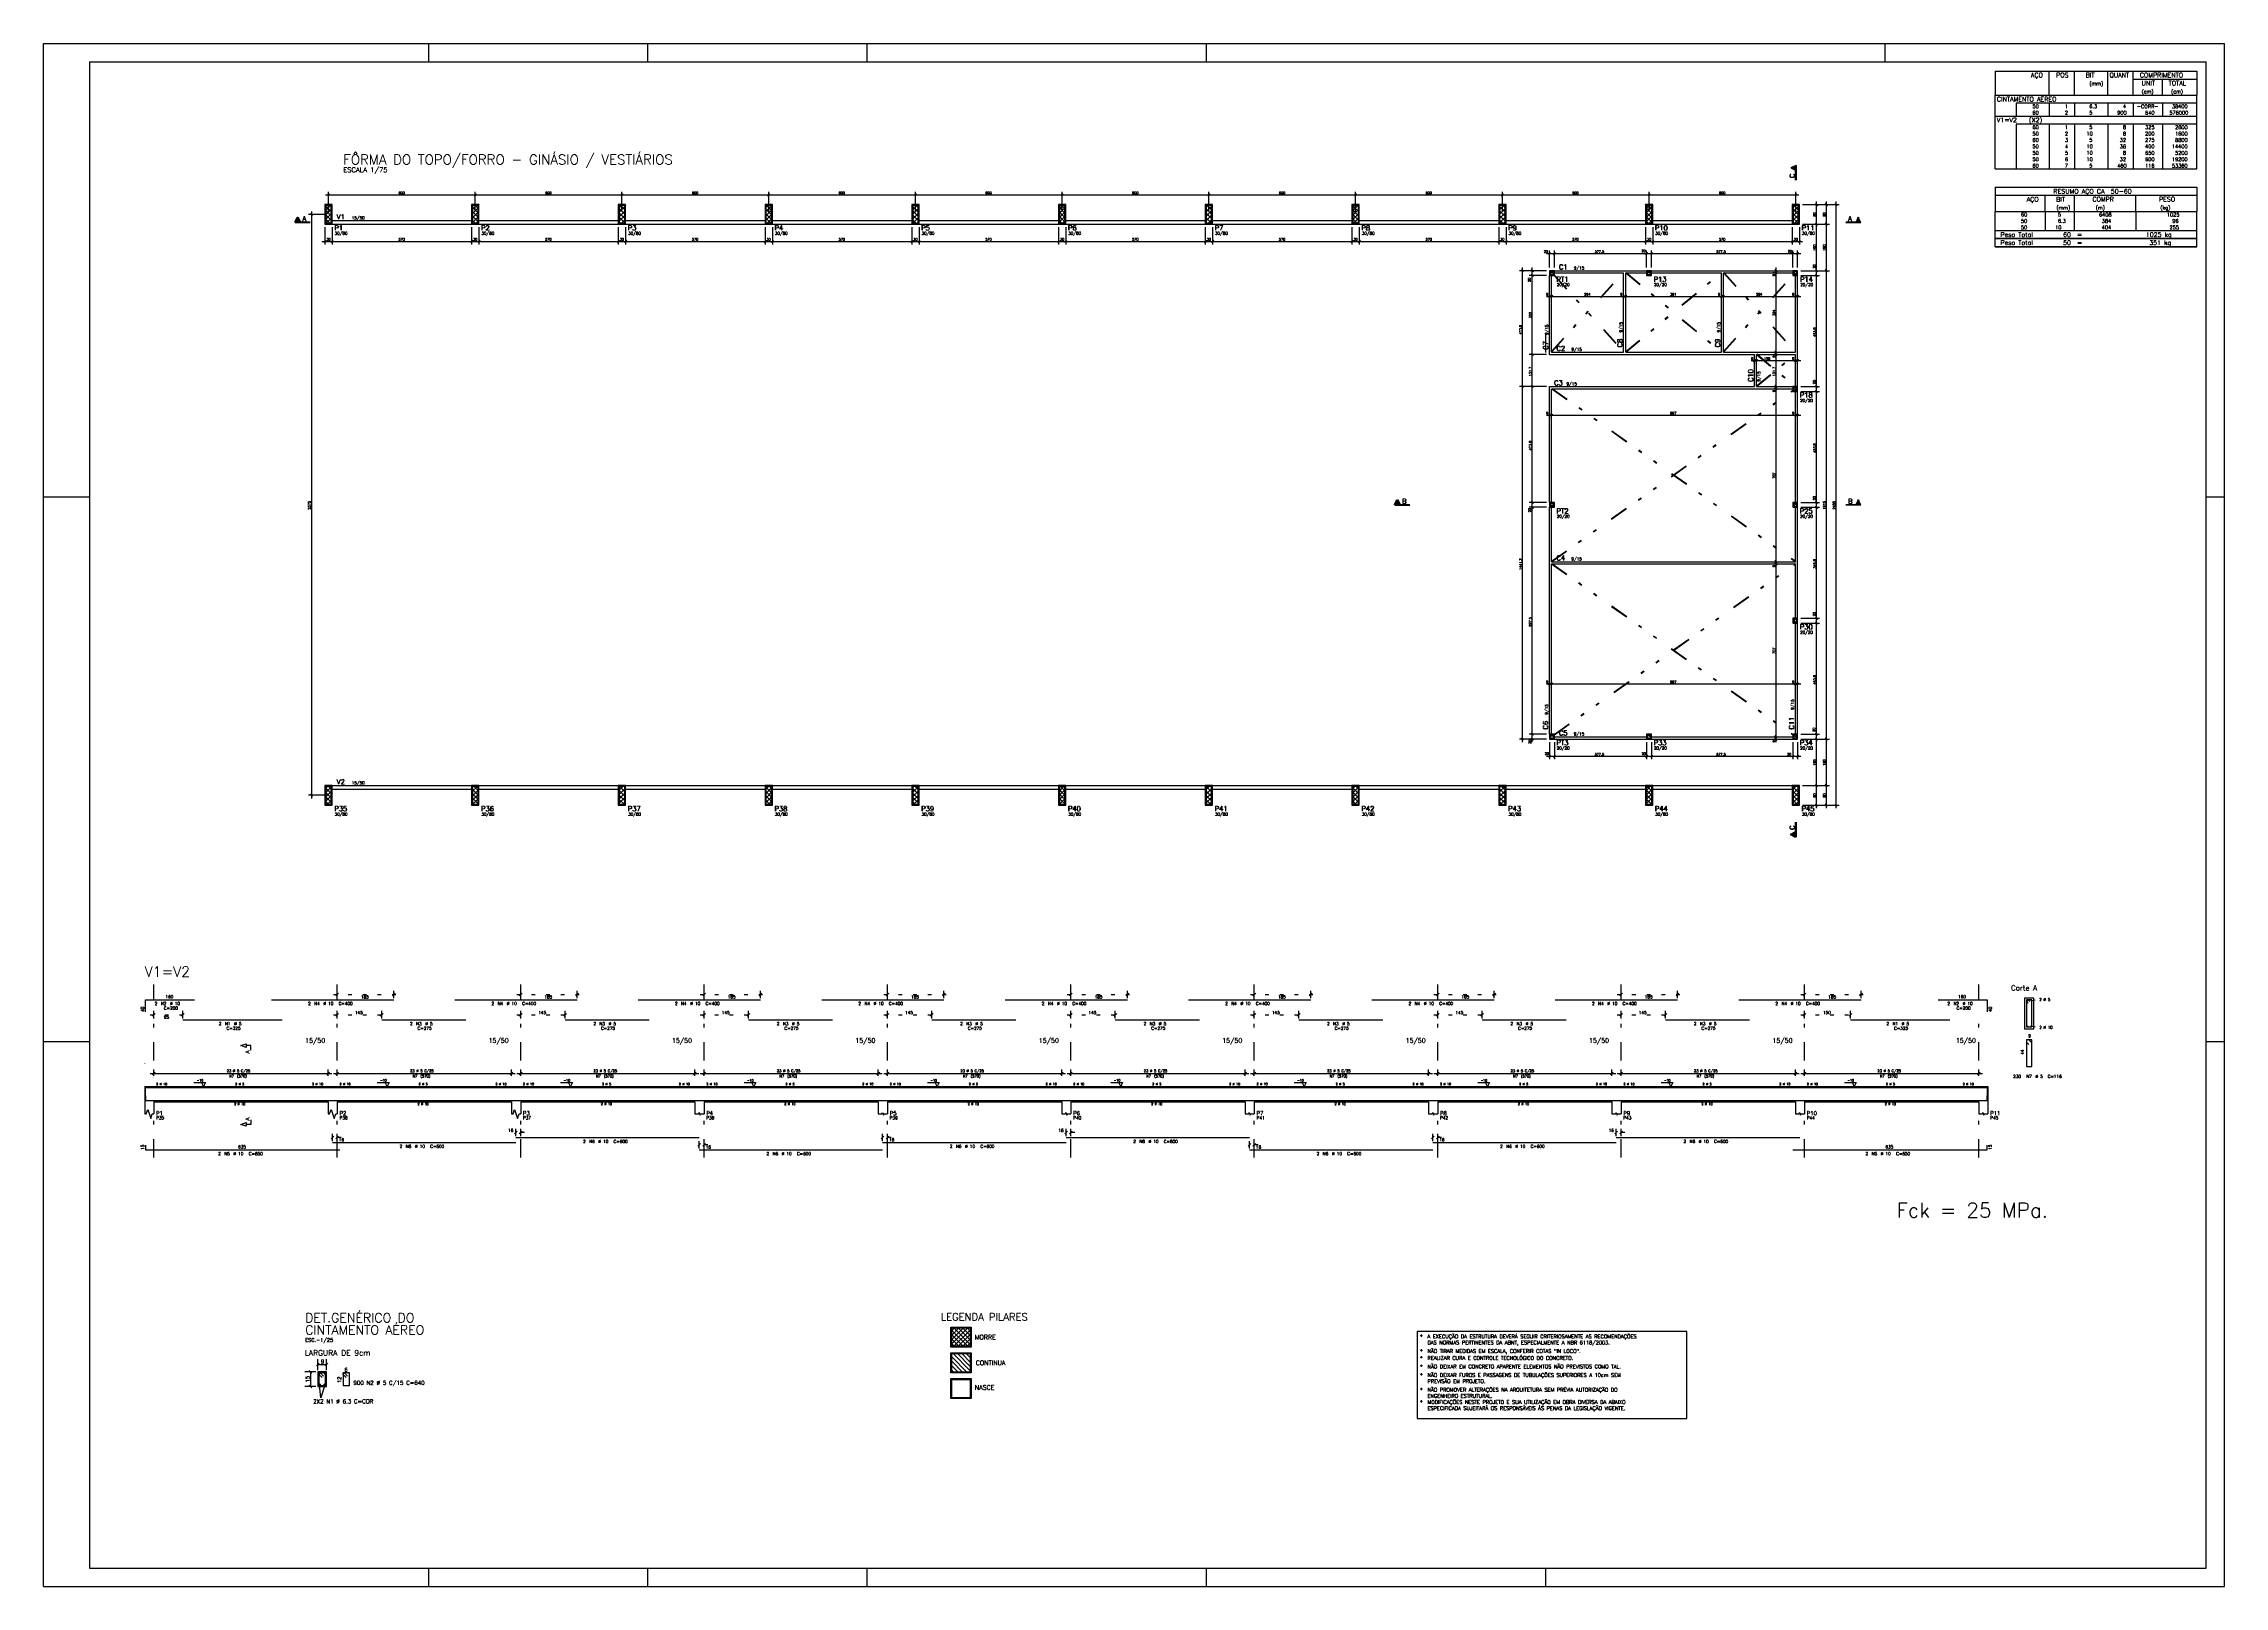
# Model space of a CAD drawing. Extents: x 797 to 1056, y -75 to 15.
# Drawn here: x 908.1 to 967.5, y -75.3 to -33.3 of the extents above; entities that cross this region are included whole.
import ezdxf

# ---------------------------------------------------------------- set-up
doc = ezdxf.new("R2010")
doc.units = 0
doc.header["$MEASUREMENT"] = 0
for name, pattern in [('ESTILO_TQS_0001', [1, 0.7, -0.3]), ('ESTILO_TQS_0002', [0.4, 0.1, -0.3]), ('ESTILO_TQS_0003', [1.5, 0.5, -0.4, 0.1, -0.5]), ('ESTILO_TQS_0004', [2, 0.5, -0.4, 0.1, -0.4, 0.1, -0.5])]:
    doc.linetypes.add(name, pattern=pattern)
for name, color, linetype in [('06', 6, 'CONTINUOUS'), ('1', 2, 'CONTINUOUS'), ('11', 11, 'CONTINUOUS'), ('13', 13, 'CONTINUOUS'), ('2', 4, 'CONTINUOUS'), ('3', 8, 'CONTINUOUS'), ('4', 1, 'CONTINUOUS'), ('5', 5, 'CONTINUOUS'), ('CERCADURA', 7, 'CONTINUOUS')]:
    doc.layers.add(name, color=color, linetype=linetype)
doc.styles.get("Standard").update_dxf_attribs({"font": 'ROMANS.SHX'})

msp = doc.modelspace()

# ---------------------------------------------------------------- linework, layer by layer
at = {"layer": '06'}
for p, q in [((909.31, -33.763), (967.01, -33.763)), ((909.31, -33.763), (909.31, -74.813)), ((967.01, -74.813), (967.01, -33.763)), ((909.31, -74.813), (967.01, -74.813))]:
    msp.add_line(p, q, dxfattribs=at)
at = {"layer": '1', "linetype": 'Continuous'}
for p, q in [((961.26, -34.011), (961.26, -34.667)), ((961.26, -34.011), (966.76, -34.011)), ((962.735, -34.667), (962.735, -34.011)), ((963.425, -34.667), (963.425, -34.011)), ((964.33, -34.667), (964.33, -34.011)), ((965.02, -34.667), (965.02, -34.011)), ((965.02, -34.229), (966.76, -34.229)), ((965.825, -34.667), (965.825, -34.229)), ((966.76, -34.011), (966.76, -34.667)), ((961.26, -34.667), (966.76, -34.667)), ((961.26, -34.886), (961.26, -34.667)), ((961.26, -34.667), (966.76, -34.667)), ((961.26, -35.061), (961.26, -34.886)), ((961.26, -35.236), (961.26, -35.061)), ((966.76, -34.886), (961.835, -34.886)), ((961.835, -34.886), (961.835, -35.061)), ((961.835, -35.061), (961.835, -35.236)), ((962.735, -34.886), (962.735, -35.061)), ((962.735, -35.061), (962.735, -35.236)), ((963.425, -34.886), (963.425, -35.061)), ((963.425, -35.061), (963.425, -35.236)), ((964.33, -34.886), (964.33, -35.061)), ((964.33, -35.061), (964.33, -35.236)), ((965.02, -34.886), (965.02, -35.061)), ((965.02, -35.061), (965.02, -35.236)), ((965.825, -34.886), (965.825, -35.061)), ((965.825, -35.061), (965.825, -35.236)), ((966.76, -34.886), (966.76, -34.667)), ((966.76, -35.061), (966.76, -34.886)), ((966.76, -35.236), (966.76, -35.061)), ((961.26, -35.454), (961.26, -35.236)), ((961.26, -35.236), (966.76, -35.236)), ((961.26, -35.629), (961.26, -35.454)), ((961.26, -35.804), (961.26, -35.629)), ((966.76, -35.454), (961.835, -35.454)), ((961.835, -35.454), (961.835, -35.629)), ((961.835, -35.629), (961.835, -35.804)), ((962.735, -35.454), (962.735, -35.629)), ((962.735, -35.629), (962.735, -35.804)), ((963.425, -35.454), (963.425, -35.629)), ((963.425, -35.629), (963.425, -35.804)), ((964.33, -35.454), (964.33, -35.629)), ((964.33, -35.629), (964.33, -35.804)), ((965.02, -35.454), (965.02, -35.629)), ((965.02, -35.629), (965.02, -35.804)), ((965.825, -35.454), (965.825, -35.629)), ((965.825, -35.629), (965.825, -35.804)), ((966.76, -35.454), (966.76, -35.236)), ((966.76, -35.629), (966.76, -35.454)), ((966.76, -35.804), (966.76, -35.629)), ((961.26, -35.979), (961.26, -35.804)), ((961.26, -36.154), (961.26, -35.979)), ((961.26, -36.329), (961.26, -36.154)), ((961.835, -35.804), (961.835, -35.979)), ((961.835, -35.979), (961.835, -36.154)), ((961.835, -36.154), (961.835, -36.329)), ((962.735, -35.804), (962.735, -35.979)), ((962.735, -35.979), (962.735, -36.154)), ((962.735, -36.154), (962.735, -36.329)), ((963.425, -35.804), (963.425, -35.979)), ((963.425, -35.979), (963.425, -36.154)), ((963.425, -36.154), (963.425, -36.329)), ((964.33, -35.804), (964.33, -35.979)), ((964.33, -35.979), (964.33, -36.154)), ((964.33, -36.154), (964.33, -36.329)), ((965.02, -35.804), (965.02, -35.979)), ((965.02, -35.979), (965.02, -36.154)), ((965.02, -36.154), (965.02, -36.329)), ((965.825, -35.804), (965.825, -35.979)), ((965.825, -35.979), (965.825, -36.154)), ((965.825, -36.154), (965.825, -36.329)), ((966.76, -35.979), (966.76, -35.804)), ((966.76, -36.154), (966.76, -35.979)), ((966.76, -36.329), (966.76, -36.154)), ((955.828, -36.582), (955.69, -36.651)), ((955.69, -36.651), (955.827, -36.72)), ((955.827, -36.583), (955.691, -36.651)), ((955.691, -36.651), (955.827, -36.719)), ((955.833, -36.593), (955.695, -36.662)), ((955.695, -36.64), (955.833, -36.708)), ((955.833, -36.594), (955.696, -36.662)), ((955.696, -36.64), (955.833, -36.708)), ((955.7, -36.645), (955.7, -36.657)), ((955.711, -36.64), (955.711, -36.661)), ((955.713, -36.645), (955.713, -36.657)), ((955.722, -36.635), (955.722, -36.667)), ((955.723, -36.64), (955.723, -36.661)), ((955.732, -36.63), (955.732, -36.672)), ((955.734, -36.635), (955.734, -36.667)), ((955.743, -36.624), (955.743, -36.677)), ((955.745, -36.63), (955.745, -36.672)), ((955.753, -36.619), (955.753, -36.683)), ((955.755, -36.624), (955.755, -36.677)), ((955.764, -36.614), (955.764, -36.688)), ((955.766, -36.619), (955.766, -36.683)), ((955.775, -36.608), (955.775, -36.693)), ((955.777, -36.614), (955.777, -36.688)), ((955.785, -36.603), (955.785, -36.699)), ((955.787, -36.608), (955.787, -36.693)), ((955.796, -36.598), (955.796, -36.704)), ((955.798, -36.603), (955.798, -36.699)), ((955.807, -36.592), (955.807, -36.709)), ((955.808, -36.598), (955.808, -36.704)), ((955.815, -36.987), (955.815, -36.582)), ((955.817, -36.587), (955.817, -36.715)), ((955.819, -36.592), (955.819, -36.709)), ((955.827, -36.583), (955.827, -36.987)), ((955.828, -36.987), (955.828, -36.582)), ((955.83, -36.587), (955.83, -36.715)), ((955.84, -36.583), (955.84, -36.987)), ((961.26, -36.504), (961.26, -36.329)), ((961.26, -36.679), (961.26, -36.504)), ((961.26, -36.679), (966.76, -36.679)), ((961.835, -36.329), (961.835, -36.504)), ((961.835, -36.504), (961.835, -36.679)), ((962.735, -36.329), (962.735, -36.504)), ((962.735, -36.504), (962.735, -36.679)), ((963.425, -36.329), (963.425, -36.504)), ((963.425, -36.504), (963.425, -36.679)), ((964.33, -36.329), (964.33, -36.504)), ((964.33, -36.504), (964.33, -36.679)), ((965.02, -36.329), (965.02, -36.504)), ((965.02, -36.504), (965.02, -36.679)), ((965.825, -36.329), (965.825, -36.504)), ((965.825, -36.504), (965.825, -36.679)), ((966.76, -36.504), (966.76, -36.329)), ((966.76, -36.679), (966.76, -36.504)), ((961.26, -37.179), (961.26, -37.836)), ((961.26, -37.179), (966.76, -37.179)), ((961.26, -37.398), (966.76, -37.398)), ((962.62, -37.836), (962.62, -37.398)), ((963.425, -37.836), (963.425, -37.398)), ((965.093, -37.836), (965.093, -37.398)), ((966.76, -37.179), (966.76, -37.836)), ((914.906, -38.128), (914.975, -37.99)), ((914.907, -38.128), (914.975, -37.991)), ((914.917, -38.134), (914.986, -37.995)), ((914.918, -38.133), (914.986, -37.997)), ((914.955, -38.047), (915.018, -38.047)), ((914.96, -38.036), (915.013, -38.036)), ((914.965, -38.025), (915.008, -38.025)), ((914.965, -38.038), (915.008, -38.038)), ((914.971, -38.015), (915.002, -38.015)), ((914.971, -38.027), (915.002, -38.027)), ((914.976, -38.004), (914.997, -38.004)), ((914.976, -38.017), (914.997, -38.017)), ((914.981, -37.994), (914.993, -37.994)), ((914.981, -38.006), (914.993, -38.006)), ((914.986, -37.995), (915.055, -38.133)), ((914.986, -37.997), (915.055, -38.133)), ((914.998, -37.99), (915.067, -38.128)), ((914.998, -37.991), (915.066, -38.128)), ((957.53, -37.997), (957.461, -38.135)), ((957.53, -37.998), (957.462, -38.135)), ((957.541, -38.002), (957.472, -38.14)), ((957.541, -38.004), (957.473, -38.14)), ((957.551, -38.039), (957.509, -38.039)), ((957.546, -38.029), (957.514, -38.029)), ((957.546, -38.041), (957.514, -38.041)), ((957.588, -38.141), (957.519, -38.002)), ((957.587, -38.14), (957.519, -38.004)), ((957.541, -38.018), (957.519, -38.018)), ((957.541, -38.031), (957.519, -38.031)), ((957.535, -38.008), (957.523, -38.008)), ((957.535, -38.02), (957.523, -38.02)), ((957.599, -38.135), (957.53, -37.997)), ((957.598, -38.135), (957.53, -37.998)), ((961.26, -37.836), (966.76, -37.836)), ((961.26, -38.011), (961.26, -37.836)), ((961.26, -38.186), (961.26, -38.011)), ((962.62, -37.836), (962.62, -38.011)), ((962.62, -38.011), (962.62, -38.186)), ((963.425, -38.011), (963.425, -37.836)), ((963.425, -38.186), (963.425, -38.011)), ((965.093, -37.836), (965.093, -38.011)), ((965.093, -38.011), (965.093, -38.186)), ((966.76, -38.011), (966.76, -37.836)), ((966.76, -38.186), (966.76, -38.011)), ((915.323, -38.134), (914.917, -38.134)), ((915.323, -38.146), (914.917, -38.146)), ((914.918, -38.121), (915.323, -38.121)), ((914.918, -38.133), (915.323, -38.133)), ((914.923, -38.111), (915.05, -38.111)), ((914.923, -38.123), (915.05, -38.123)), ((914.928, -38.1), (915.045, -38.1)), ((914.928, -38.112), (915.045, -38.112)), ((914.933, -38.089), (915.04, -38.089)), ((914.933, -38.102), (915.04, -38.102)), ((914.939, -38.079), (915.034, -38.079)), ((914.939, -38.091), (915.034, -38.091)), ((914.944, -38.068), (915.029, -38.068)), ((914.944, -38.081), (915.029, -38.081)), ((914.949, -38.057), (915.024, -38.057)), ((914.949, -38.07), (915.024, -38.07)), ((914.955, -38.059), (915.018, -38.059)), ((914.96, -38.049), (915.013, -38.049)), ((957.194, -38.123), (957.599, -38.123)), ((957.194, -38.135), (957.599, -38.135)), ((957.598, -38.135), (957.194, -38.135)), ((957.598, -38.147), (957.194, -38.147)), ((957.594, -38.125), (957.466, -38.125)), ((957.594, -38.137), (957.466, -38.137)), ((957.588, -38.114), (957.471, -38.114)), ((957.588, -38.126), (957.471, -38.126)), ((957.583, -38.103), (957.477, -38.103)), ((957.583, -38.116), (957.477, -38.116)), ((957.578, -38.093), (957.482, -38.093)), ((957.578, -38.105), (957.482, -38.105)), ((957.572, -38.082), (957.487, -38.082)), ((957.572, -38.095), (957.487, -38.095)), ((957.567, -38.071), (957.493, -38.071)), ((957.567, -38.084), (957.493, -38.084)), ((957.562, -38.061), (957.498, -38.061)), ((957.562, -38.073), (957.498, -38.073)), ((957.556, -38.05), (957.503, -38.05)), ((957.556, -38.063), (957.503, -38.063)), ((957.551, -38.052), (957.509, -38.052)), ((961.26, -38.361), (961.26, -38.186)), ((961.26, -38.361), (966.76, -38.361)), ((961.26, -38.579), (961.26, -38.361)), ((961.26, -38.361), (966.76, -38.361)), ((966.76, -38.579), (961.26, -38.579)), ((961.26, -38.798), (961.26, -38.579)), ((961.26, -38.579), (966.76, -38.579)), ((962.62, -38.186), (962.62, -38.361)), ((963.425, -38.361), (963.425, -38.186)), ((965.093, -38.186), (965.093, -38.361)), ((966.76, -38.361), (966.76, -38.186)), ((966.76, -38.579), (966.76, -38.361)), ((966.76, -38.798), (966.76, -38.579)), ((966.76, -38.798), (961.26, -38.798)), ((961.26, -38.798), (966.76, -38.798)), ((944.883, -45.83), (944.953, -45.691)), ((944.884, -45.829), (944.953, -45.693)), ((944.895, -45.835), (944.964, -45.697)), ((944.896, -45.835), (944.964, -45.698)), ((944.921, -45.77), (945.006, -45.77)), ((944.927, -45.759), (945.001, -45.759)), ((944.927, -45.771), (945.001, -45.771)), ((944.932, -45.748), (944.996, -45.748)), ((944.932, -45.761), (944.996, -45.761)), ((944.937, -45.738), (944.99, -45.738)), ((944.937, -45.75), (944.99, -45.75)), ((944.942, -45.727), (944.985, -45.727)), ((944.942, -45.739), (944.985, -45.739)), ((944.948, -45.716), (944.98, -45.716)), ((944.948, -45.729), (944.98, -45.729)), ((944.953, -45.706), (944.974, -45.706)), ((944.953, -45.718), (944.974, -45.718)), ((944.958, -45.695), (944.97, -45.695)), ((944.958, -45.708), (944.97, -45.708)), ((944.964, -45.697), (945.033, -45.835)), ((944.964, -45.698), (945.032, -45.835)), ((944.975, -45.691), (945.044, -45.829)), ((944.975, -45.693), (945.043, -45.829)), ((957.53, -45.697), (957.461, -45.835)), ((957.53, -45.698), (957.462, -45.835)), ((957.541, -45.702), (957.472, -45.84)), ((957.541, -45.704), (957.473, -45.84)), ((957.567, -45.771), (957.493, -45.771)), ((957.562, -45.761), (957.498, -45.761)), ((957.562, -45.773), (957.498, -45.773)), ((957.556, -45.75), (957.503, -45.75)), ((957.556, -45.763), (957.503, -45.763)), ((957.551, -45.739), (957.509, -45.739)), ((957.551, -45.752), (957.509, -45.752)), ((957.546, -45.729), (957.514, -45.729)), ((957.546, -45.741), (957.514, -45.741)), ((957.588, -45.841), (957.519, -45.702)), ((957.587, -45.84), (957.519, -45.704)), ((957.541, -45.718), (957.519, -45.718)), ((957.541, -45.731), (957.519, -45.731)), ((957.535, -45.708), (957.523, -45.708)), ((957.535, -45.72), (957.523, -45.72)), ((957.599, -45.835), (957.53, -45.697)), ((957.598, -45.835), (957.53, -45.698)), ((945.3, -45.835), (944.895, -45.835)), ((945.3, -45.848), (944.895, -45.848)), ((944.896, -45.822), (945.3, -45.822)), ((944.896, -45.835), (945.3, -45.835)), ((944.9, -45.812), (945.028, -45.812)), ((944.9, -45.825), (945.028, -45.825)), ((944.905, -45.801), (945.022, -45.801)), ((944.905, -45.814), (945.022, -45.814)), ((944.911, -45.791), (945.017, -45.791)), ((944.911, -45.803), (945.017, -45.803)), ((944.916, -45.78), (945.012, -45.78)), ((944.916, -45.793), (945.012, -45.793)), ((944.921, -45.782), (945.006, -45.782)), ((957.194, -45.823), (957.599, -45.823)), ((957.194, -45.835), (957.599, -45.835)), ((957.598, -45.835), (957.194, -45.835)), ((957.598, -45.847), (957.194, -45.847)), ((957.594, -45.825), (957.466, -45.825)), ((957.594, -45.837), (957.466, -45.837)), ((957.588, -45.814), (957.471, -45.814)), ((957.588, -45.826), (957.471, -45.826)), ((957.583, -45.803), (957.477, -45.803)), ((957.583, -45.816), (957.477, -45.816)), ((957.578, -45.793), (957.482, -45.793)), ((957.578, -45.805), (957.482, -45.805)), ((957.572, -45.782), (957.487, -45.782)), ((957.572, -45.795), (957.487, -45.795)), ((957.567, -45.784), (957.493, -45.784)), ((955.815, -54.89), (955.815, -54.485)), ((955.827, -54.89), (955.827, -54.485)), ((955.828, -54.485), (955.828, -54.891)), ((955.84, -54.485), (955.84, -54.891)), ((955.684, -54.81), (955.822, -54.741)), ((955.822, -54.902), (955.684, -54.833)), ((955.685, -54.81), (955.822, -54.742)), ((955.822, -54.901), (955.685, -54.833)), ((955.688, -54.827), (955.688, -54.815)), ((955.69, -54.821), (955.827, -54.753)), ((955.828, -54.891), (955.69, -54.821)), ((955.691, -54.821), (955.827, -54.753)), ((955.827, -54.89), (955.691, -54.821)), ((955.698, -54.832), (955.698, -54.811)), ((955.7, -54.827), (955.7, -54.815)), ((955.709, -54.837), (955.709, -54.805)), ((955.711, -54.832), (955.711, -54.811)), ((955.72, -54.843), (955.72, -54.8)), ((955.722, -54.837), (955.722, -54.805)), ((955.73, -54.848), (955.73, -54.795)), ((955.732, -54.843), (955.732, -54.8)), ((955.741, -54.853), (955.741, -54.789)), ((955.743, -54.848), (955.743, -54.795)), ((955.752, -54.859), (955.752, -54.784)), ((955.753, -54.853), (955.753, -54.789)), ((955.762, -54.864), (955.762, -54.779)), ((955.764, -54.859), (955.764, -54.784)), ((955.773, -54.869), (955.773, -54.774)), ((955.775, -54.864), (955.775, -54.779)), ((955.783, -54.875), (955.783, -54.768)), ((955.785, -54.869), (955.785, -54.774)), ((955.794, -54.88), (955.794, -54.763)), ((955.796, -54.875), (955.796, -54.768)), ((955.805, -54.885), (955.805, -54.758)), ((955.807, -54.88), (955.807, -54.763)), ((955.817, -54.885), (955.817, -54.758)), ((962.315, -59.28), (962.065, -59.28)), ((962.065, -59.28), (962.065, -60.114)), ((962.315, -60.114), (962.315, -59.28)), ((962.065, -60.114), (962.315, -60.114)), ((910.815, -61.686), (910.815, -62.103)), ((910.815, -61.686), (911.065, -61.686)), ((911.065, -61.686), (915.815, -61.686)), ((915.815, -61.686), (916.065, -61.686)), ((916.065, -61.686), (920.815, -61.686)), ((920.815, -61.686), (921.065, -61.686)), ((921.065, -61.686), (925.815, -61.686)), ((925.815, -61.686), (926.065, -61.686)), ((926.065, -61.686), (930.815, -61.686)), ((930.815, -61.686), (931.065, -61.686)), ((931.065, -61.686), (935.815, -61.686)), ((935.815, -61.686), (936.065, -61.686)), ((936.065, -61.686), (940.815, -61.686)), ((940.815, -61.686), (941.065, -61.686)), ((941.065, -61.686), (945.815, -61.686)), ((945.815, -61.686), (946.065, -61.686)), ((946.065, -61.686), (950.815, -61.686)), ((950.815, -61.686), (951.065, -61.686)), ((951.065, -61.686), (955.815, -61.686)), ((955.815, -61.686), (956.065, -61.686)), ((956.065, -61.686), (960.815, -61.686)), ((960.815, -61.686), (961.065, -61.686)), ((961.065, -61.686), (961.065, -62.103)), ((910.815, -62.103), (910.815, -62.436)), ((911.065, -62.103), (915.815, -62.103)), ((911.065, -62.103), (911.065, -62.436)), ((915.815, -62.103), (915.815, -62.436)), ((916.065, -62.103), (920.815, -62.103)), ((916.065, -62.103), (916.065, -62.436)), ((920.815, -62.103), (920.815, -62.436)), ((921.065, -62.103), (925.815, -62.103)), ((921.065, -62.103), (921.065, -62.436)), ((925.815, -62.103), (925.815, -62.436)), ((926.065, -62.103), (930.815, -62.103)), ((926.065, -62.103), (926.065, -62.436)), ((930.815, -62.103), (930.815, -62.436)), ((931.065, -62.103), (935.815, -62.103)), ((931.065, -62.103), (931.065, -62.436)), ((935.815, -62.103), (935.815, -62.436)), ((936.065, -62.103), (940.815, -62.103)), ((936.065, -62.103), (936.065, -62.436)), ((940.815, -62.103), (940.815, -62.436)), ((941.065, -62.103), (945.815, -62.103)), ((941.065, -62.103), (941.065, -62.436)), ((945.815, -62.103), (945.815, -62.436)), ((946.065, -62.103), (950.815, -62.103)), ((946.065, -62.103), (946.065, -62.436)), ((950.815, -62.103), (950.815, -62.436)), ((951.065, -62.103), (955.815, -62.103)), ((951.065, -62.103), (951.065, -62.436)), ((955.815, -62.103), (955.815, -62.436)), ((956.065, -62.103), (960.815, -62.103)), ((956.065, -62.103), (956.065, -62.436)), ((960.815, -62.103), (960.815, -62.436)), ((961.065, -62.103), (961.065, -62.436))]:
    msp.add_line(p, q, dxfattribs=at)
at = {"layer": '1', "linetype": 'ESTILO_TQS_0004'}
for p, q in [((949.161, -41.663), (951.121, -39.503)), ((949.17, -41.672), (951.13, -39.512)), ((949.237, -39.585), (951.13, -41.672)), ((949.247, -39.577), (951.14, -41.663)), ((951.182, -41.662), (953.789, -39.502)), ((951.19, -41.672), (953.797, -39.512)), ((951.19, -39.512), (953.797, -41.672)), ((951.198, -39.502), (953.805, -41.662)), ((953.848, -41.663), (955.741, -39.577)), ((953.857, -39.512), (955.817, -41.672)), ((953.857, -41.672), (955.75, -39.585)), ((953.866, -39.503), (955.826, -41.663)), ((954.749, -42.601), (955.809, -41.722)), ((954.757, -42.61), (955.817, -41.732)), ((954.757, -41.732), (955.81, -42.61)), ((954.765, -41.722), (955.818, -42.601)), ((949.163, -47.374), (955.736, -42.714)), ((949.17, -47.384), (955.744, -42.724)), ((949.177, -42.67), (955.817, -47.384)), ((949.184, -42.66), (955.824, -47.374)), ((949.17, -47.444), (955.744, -52.105)), ((949.177, -47.434), (955.751, -52.094)), ((949.236, -52.094), (955.81, -47.434)), ((949.244, -52.105), (955.817, -47.444))]:
    msp.add_line(p, q, dxfattribs=at)
at = {"layer": '1', "linetype": 'Continuous'}
for points in [[(915.727, -38.185), (915.927, -38.185), (915.927, -37.652), (915.727, -37.652), (915.727, -38.185)], [(915.74, -38.173), (915.915, -38.173), (915.915, -37.664), (915.74, -37.664), (915.74, -38.173)], [(915.752, -38.16), (915.902, -38.16), (915.902, -37.677), (915.752, -37.677), (915.752, -38.16)], [(919.727, -38.185), (919.927, -38.185), (919.927, -37.652), (919.727, -37.652), (919.727, -38.185)], [(919.74, -38.173), (919.915, -38.173), (919.915, -37.664), (919.74, -37.664), (919.74, -38.173)], [(919.752, -38.16), (919.902, -38.16), (919.902, -37.677), (919.752, -37.677), (919.752, -38.16)], [(923.727, -38.185), (923.927, -38.185), (923.927, -37.652), (923.727, -37.652), (923.727, -38.185)], [(923.74, -38.173), (923.915, -38.173), (923.915, -37.664), (923.74, -37.664), (923.74, -38.173)], [(923.752, -38.16), (923.902, -38.16), (923.902, -37.677), (923.752, -37.677), (923.752, -38.16)], [(927.727, -38.185), (927.927, -38.185), (927.927, -37.652), (927.727, -37.652), (927.727, -38.185)], [(927.74, -38.173), (927.915, -38.173), (927.915, -37.664), (927.74, -37.664), (927.74, -38.173)], [(927.752, -38.16), (927.902, -38.16), (927.902, -37.677), (927.752, -37.677), (927.752, -38.16)], [(931.727, -38.185), (931.927, -38.185), (931.927, -37.652), (931.727, -37.652), (931.727, -38.185)], [(931.74, -38.173), (931.915, -38.173), (931.915, -37.664), (931.74, -37.664), (931.74, -38.173)], [(931.752, -38.16), (931.902, -38.16), (931.902, -37.677), (931.752, -37.677), (931.752, -38.16)], [(935.727, -38.185), (935.927, -38.185), (935.927, -37.652), (935.727, -37.652), (935.727, -38.185)], [(935.74, -38.173), (935.915, -38.173), (935.915, -37.664), (935.74, -37.664), (935.74, -38.173)], [(935.752, -38.16), (935.902, -38.16), (935.902, -37.677), (935.752, -37.677), (935.752, -38.16)], [(939.727, -38.185), (939.927, -38.185), (939.927, -37.652), (939.727, -37.652), (939.727, -38.185)], [(939.74, -38.173), (939.915, -38.173), (939.915, -37.664), (939.74, -37.664), (939.74, -38.173)], [(939.752, -38.16), (939.902, -38.16), (939.902, -37.677), (939.752, -37.677), (939.752, -38.16)], [(943.727, -38.185), (943.927, -38.185), (943.927, -37.652), (943.727, -37.652), (943.727, -38.185)], [(943.74, -38.173), (943.915, -38.173), (943.915, -37.664), (943.74, -37.664), (943.74, -38.173)], [(943.752, -38.16), (943.902, -38.16), (943.902, -37.677), (943.752, -37.677), (943.752, -38.16)], [(947.727, -38.185), (947.927, -38.185), (947.927, -37.652), (947.727, -37.652), (947.727, -38.185)], [(947.74, -38.173), (947.915, -38.173), (947.915, -37.664), (947.74, -37.664), (947.74, -38.173)], [(947.752, -38.16), (947.902, -38.16), (947.902, -37.677), (947.752, -37.677), (947.752, -38.16)], [(951.727, -38.185), (951.927, -38.185), (951.927, -37.652), (951.727, -37.652), (951.727, -38.185)], [(951.74, -38.173), (951.915, -38.173), (951.915, -37.664), (951.74, -37.664), (951.74, -38.173)], [(951.752, -38.16), (951.902, -38.16), (951.902, -37.677), (951.752, -37.677), (951.752, -38.16)], [(955.727, -38.185), (955.927, -38.185), (955.927, -37.652), (955.727, -37.652), (955.727, -38.185)], [(955.74, -38.173), (955.915, -38.173), (955.915, -37.664), (955.74, -37.664), (955.74, -38.173)], [(955.752, -38.16), (955.902, -38.16), (955.902, -37.677), (955.752, -37.677), (955.752, -38.16)], [(915.927, -38.085), (919.727, -38.085)], [(915.927, -38.185), (919.727, -38.185)], [(919.927, -38.085), (923.727, -38.085)], [(919.927, -38.185), (923.727, -38.185)], [(923.927, -38.085), (927.727, -38.085)], [(923.927, -38.185), (927.727, -38.185)], [(927.927, -38.085), (931.727, -38.085)], [(927.927, -38.185), (931.727, -38.185)], [(931.927, -38.085), (935.727, -38.085)], [(931.927, -38.185), (935.727, -38.185)], [(935.927, -38.085), (939.727, -38.085)], [(935.927, -38.185), (939.727, -38.185)], [(939.927, -38.085), (943.727, -38.085)], [(939.927, -38.185), (943.727, -38.185)], [(943.927, -38.085), (947.727, -38.085)], [(943.927, -38.185), (947.727, -38.185)], [(947.927, -38.085), (951.727, -38.085)], [(947.927, -38.185), (951.727, -38.185)], [(951.927, -38.085), (955.727, -38.085)], [(951.927, -38.185), (955.727, -38.185)], [(949.11, -39.585), (949.244, -39.585), (949.244, -39.452), (949.11, -39.452), (949.11, -39.585)], [(949.11, -41.732), (949.11, -39.585)], [(949.123, -39.573), (949.231, -39.573), (949.231, -39.464), (949.123, -39.464), (949.123, -39.573)], [(949.135, -39.56), (949.219, -39.56), (949.219, -39.477), (949.135, -39.477), (949.135, -39.56)], [(949.17, -41.672), (949.17, -39.585)], [(949.244, -39.452), (951.16, -39.452)], [(949.244, -39.512), (951.13, -39.512)], [(951.13, -41.672), (951.13, -39.512)], [(951.16, -39.452), (951.76, -39.452)], [(951.19, -39.512), (951.76, -39.512)], [(951.19, -41.672), (951.19, -39.512)], [(951.76, -39.585), (951.894, -39.585), (951.894, -39.452), (951.76, -39.452), (951.76, -39.585)], [(951.773, -39.573), (951.881, -39.573), (951.881, -39.464), (951.773, -39.464), (951.773, -39.573)], [(951.785, -39.56), (951.869, -39.56), (951.869, -39.477), (951.785, -39.477), (951.785, -39.56)], [(951.894, -39.452), (953.827, -39.452)], [(951.894, -39.512), (953.797, -39.512)], [(953.797, -41.672), (953.797, -39.512)], [(953.827, -39.452), (955.744, -39.452)], [(953.857, -39.512), (955.744, -39.512)], [(953.857, -41.672), (953.857, -39.512)], [(955.744, -39.585), (955.877, -39.585), (955.877, -39.452), (955.744, -39.452), (955.744, -39.585)], [(955.756, -39.573), (955.865, -39.573), (955.865, -39.464), (955.756, -39.464), (955.756, -39.573)], [(955.769, -39.56), (955.852, -39.56), (955.852, -39.477), (955.769, -39.477), (955.769, -39.56)], [(955.817, -41.672), (955.817, -39.585)], [(955.877, -41.702), (955.877, -39.585)], [(949.11, -41.732), (951.16, -41.732)], [(949.17, -41.672), (951.13, -41.672)], [(951.16, -41.732), (953.827, -41.732)], [(951.19, -41.672), (953.797, -41.672)], [(953.827, -41.732), (954.697, -41.732)], [(953.857, -41.672), (954.727, -41.672)], [(954.697, -42.61), (954.697, -41.732)], [(954.727, -41.672), (955.817, -41.672)], [(954.757, -41.732), (955.817, -41.732)], [(954.757, -42.61), (954.757, -41.732)], [(955.817, -42.61), (955.817, -41.732)], [(955.877, -42.61), (955.877, -41.702)], [(949.11, -42.61), (954.697, -42.61)], [(949.11, -45.769), (949.11, -42.61)], [(949.17, -45.769), (949.17, -42.67)], [(949.177, -42.67), (954.727, -42.67)], [(954.727, -42.67), (955.744, -42.67)], [(954.757, -42.61), (955.744, -42.61)], [(955.744, -42.744), (955.877, -42.744), (955.877, -42.61), (955.744, -42.61), (955.744, -42.744)], [(955.756, -42.731), (955.865, -42.731), (955.865, -42.623), (955.756, -42.623), (955.756, -42.731)], [(955.769, -42.719), (955.852, -42.719), (955.852, -42.635), (955.769, -42.635), (955.769, -42.719)], [(955.817, -45.769), (955.817, -42.744)], [(955.877, -45.769), (955.877, -42.744)], [(949.111, -45.902), (949.244, -45.902), (949.244, -45.769), (949.111, -45.769), (949.111, -45.902)], [(955.744, -45.902), (955.877, -45.902), (955.877, -45.769), (955.744, -45.769), (955.744, -45.902)], [(949.11, -47.414), (949.11, -45.902)], [(949.123, -45.889), (949.232, -45.889), (949.232, -45.781), (949.123, -45.781), (949.123, -45.889)], [(949.136, -45.877), (949.219, -45.877), (949.219, -45.794), (949.136, -45.794), (949.136, -45.877)], [(949.17, -47.384), (949.17, -45.902)], [(955.756, -45.889), (955.865, -45.889), (955.865, -45.781), (955.756, -45.781), (955.756, -45.889)], [(955.769, -45.877), (955.852, -45.877), (955.852, -45.794), (955.769, -45.794), (955.769, -45.877)], [(955.817, -47.384), (955.817, -45.902)], [(955.877, -47.414), (955.877, -45.902)], [(949.11, -52.085), (949.11, -47.414)], [(949.17, -47.384), (955.817, -47.384)], [(949.17, -47.444), (955.817, -47.444)], [(949.17, -52.085), (949.17, -47.444)], [(955.817, -48.927), (955.817, -47.444)], [(955.877, -48.927), (955.877, -47.414)], [(955.744, -49.06), (955.877, -49.06), (955.877, -48.927), (955.744, -48.927), (955.744, -49.06)], [(955.756, -49.048), (955.865, -49.048), (955.865, -48.939), (955.756, -48.939), (955.756, -49.048)], [(955.769, -49.035), (955.852, -49.035), (955.852, -48.952), (955.769, -48.952), (955.769, -49.035)], [(955.817, -52.085), (955.817, -49.06)], [(955.877, -52.085), (955.877, -49.06)], [(949.11, -52.219), (949.244, -52.219), (949.244, -52.085), (949.11, -52.085), (949.11, -52.219)], [(949.123, -52.206), (949.231, -52.206), (949.231, -52.098), (949.123, -52.098), (949.123, -52.206)], [(949.135, -52.194), (949.219, -52.194), (949.219, -52.11), (949.135, -52.11), (949.135, -52.194)], [(949.244, -52.159), (951.76, -52.159)], [(949.244, -52.219), (951.76, -52.219)], [(951.76, -52.219), (951.894, -52.219), (951.894, -52.085), (951.76, -52.085), (951.76, -52.219)], [(951.773, -52.206), (951.881, -52.206), (951.881, -52.098), (951.773, -52.098), (951.773, -52.206)], [(951.785, -52.194), (951.869, -52.194), (951.869, -52.11), (951.785, -52.11), (951.785, -52.194)], [(951.894, -52.159), (955.744, -52.159)], [(951.894, -52.219), (955.744, -52.219)], [(955.744, -52.219), (955.877, -52.219), (955.877, -52.085), (955.744, -52.085), (955.744, -52.219)], [(955.756, -52.206), (955.865, -52.206), (955.865, -52.098), (955.756, -52.098), (955.756, -52.206)], [(955.769, -52.194), (955.852, -52.194), (955.852, -52.11), (955.769, -52.11), (955.769, -52.194)], [(915.727, -54.019), (915.927, -54.019), (915.927, -53.485), (915.727, -53.485), (915.727, -54.019)], [(915.74, -54.006), (915.915, -54.006), (915.915, -53.498), (915.74, -53.498), (915.74, -54.006)], [(915.927, -53.485), (919.727, -53.485)], [(919.727, -54.019), (919.927, -54.019), (919.927, -53.485), (919.727, -53.485), (919.727, -54.019)], [(919.74, -54.006), (919.915, -54.006), (919.915, -53.498), (919.74, -53.498), (919.74, -54.006)], [(919.927, -53.485), (923.727, -53.485)], [(923.727, -54.019), (923.927, -54.019), (923.927, -53.485), (923.727, -53.485), (923.727, -54.019)], [(923.74, -54.006), (923.915, -54.006), (923.915, -53.498), (923.74, -53.498), (923.74, -54.006)], [(923.927, -53.485), (927.727, -53.485)], [(927.727, -54.019), (927.927, -54.019), (927.927, -53.485), (927.727, -53.485), (927.727, -54.019)], [(927.74, -54.006), (927.915, -54.006), (927.915, -53.498), (927.74, -53.498), (927.74, -54.006)], [(927.927, -53.485), (931.727, -53.485)], [(931.727, -54.019), (931.927, -54.019), (931.927, -53.485), (931.727, -53.485), (931.727, -54.019)], [(931.74, -54.006), (931.915, -54.006), (931.915, -53.498), (931.74, -53.498), (931.74, -54.006)], [(931.927, -53.485), (935.727, -53.485)], [(935.727, -54.019), (935.927, -54.019), (935.927, -53.485), (935.727, -53.485), (935.727, -54.019)], [(935.74, -54.006), (935.915, -54.006), (935.915, -53.498), (935.74, -53.498), (935.74, -54.006)], [(935.927, -53.485), (939.727, -53.485)], [(939.727, -54.019), (939.927, -54.019), (939.927, -53.485), (939.727, -53.485), (939.727, -54.019)], [(939.74, -54.006), (939.915, -54.006), (939.915, -53.498), (939.74, -53.498), (939.74, -54.006)], [(939.927, -53.485), (943.727, -53.485)], [(943.727, -54.019), (943.927, -54.019), (943.927, -53.485), (943.727, -53.485), (943.727, -54.019)], [(943.74, -54.006), (943.915, -54.006), (943.915, -53.498), (943.74, -53.498), (943.74, -54.006)], [(943.927, -53.485), (947.727, -53.485)], [(947.727, -54.019), (947.927, -54.019), (947.927, -53.485), (947.727, -53.485), (947.727, -54.019)], [(947.74, -54.006), (947.915, -54.006), (947.915, -53.498), (947.74, -53.498), (947.74, -54.006)], [(947.927, -53.485), (951.727, -53.485)], [(951.727, -54.019), (951.927, -54.019), (951.927, -53.485), (951.727, -53.485), (951.727, -54.019)], [(951.74, -54.006), (951.915, -54.006), (951.915, -53.498), (951.74, -53.498), (951.74, -54.006)], [(951.927, -53.485), (955.727, -53.485)], [(955.727, -54.019), (955.927, -54.019), (955.927, -53.485), (955.727, -53.485), (955.727, -54.019)], [(955.74, -54.006), (955.915, -54.006), (955.915, -53.498), (955.74, -53.498), (955.74, -54.006)], [(915.752, -53.994), (915.902, -53.994), (915.902, -53.51), (915.752, -53.51), (915.752, -53.994)], [(915.927, -53.585), (919.727, -53.585)], [(919.752, -53.994), (919.902, -53.994), (919.902, -53.51), (919.752, -53.51), (919.752, -53.994)], [(919.927, -53.585), (923.727, -53.585)], [(923.752, -53.994), (923.902, -53.994), (923.902, -53.51), (923.752, -53.51), (923.752, -53.994)], [(923.927, -53.585), (927.727, -53.585)], [(927.752, -53.994), (927.902, -53.994), (927.902, -53.51), (927.752, -53.51), (927.752, -53.994)], [(927.927, -53.585), (931.727, -53.585)], [(931.752, -53.994), (931.902, -53.994), (931.902, -53.51), (931.752, -53.51), (931.752, -53.994)], [(931.927, -53.585), (935.727, -53.585)], [(935.752, -53.994), (935.902, -53.994), (935.902, -53.51), (935.752, -53.51), (935.752, -53.994)], [(935.927, -53.585), (939.727, -53.585)], [(939.752, -53.994), (939.902, -53.994), (939.902, -53.51), (939.752, -53.51), (939.752, -53.994)], [(939.927, -53.585), (943.727, -53.585)], [(943.752, -53.994), (943.902, -53.994), (943.902, -53.51), (943.752, -53.51), (943.752, -53.994)], [(943.927, -53.585), (947.727, -53.585)], [(947.752, -53.994), (947.902, -53.994), (947.902, -53.51), (947.752, -53.51), (947.752, -53.994)], [(947.927, -53.585), (951.727, -53.585)], [(951.752, -53.994), (951.902, -53.994), (951.902, -53.51), (951.752, -53.51), (951.752, -53.994)], [(951.927, -53.585), (955.727, -53.585)], [(955.752, -53.994), (955.902, -53.994), (955.902, -53.51), (955.752, -53.51), (955.752, -53.994)], [(913.711, -60.699), (913.711, -60.574), (913.586, -60.574), (913.586, -60.624), (913.44, -60.574), (913.586, -60.524), (913.586, -60.574)], [(910.815, -62.436), (910.857, -62.436), (910.898, -62.311), (910.982, -62.561), (911.023, -62.436), (911.065, -62.436)], [(915.815, -62.436), (915.857, -62.436), (915.898, -62.311), (915.982, -62.561), (916.023, -62.436), (916.065, -62.436)], [(920.815, -62.436), (920.857, -62.436), (920.898, -62.311), (920.982, -62.561), (921.023, -62.436), (921.065, -62.436)], [(925.815, -62.436), (925.915, -62.436), (925.928, -62.399), (925.953, -62.474), (925.965, -62.436), (926.065, -62.436)], [(930.815, -62.436), (930.915, -62.436), (930.928, -62.399), (930.953, -62.474), (930.965, -62.436), (931.065, -62.436)], [(935.815, -62.436), (935.915, -62.436), (935.928, -62.399), (935.953, -62.474), (935.965, -62.436), (936.065, -62.436)], [(940.815, -62.436), (940.915, -62.436), (940.928, -62.399), (940.953, -62.474), (940.965, -62.436), (941.065, -62.436)], [(945.815, -62.436), (945.915, -62.436), (945.928, -62.399), (945.953, -62.474), (945.965, -62.436), (946.065, -62.436)], [(950.815, -62.436), (950.915, -62.436), (950.928, -62.399), (950.953, -62.474), (950.965, -62.436), (951.065, -62.436)], [(955.815, -62.436), (955.915, -62.436), (955.928, -62.399), (955.953, -62.474), (955.965, -62.436), (956.065, -62.436)], [(960.815, -62.436), (960.915, -62.436), (960.928, -62.399), (960.953, -62.474), (960.965, -62.436), (961.065, -62.436)], [(913.711, -62.597), (913.711, -62.722), (913.586, -62.722), (913.586, -62.772), (913.44, -62.722), (913.586, -62.672), (913.586, -62.722)], [(932.794, -68.245), (933.344, -68.245), (933.344, -68.795), (932.794, -68.795), (932.794, -68.245)], [(932.807, -68.258), (933.332, -68.258), (933.332, -68.783), (932.807, -68.783), (932.807, -68.258)], [(932.819, -68.27), (933.319, -68.27), (933.319, -68.77), (932.819, -68.77), (932.819, -68.27)], [(932.794, -69.495), (932.794, -68.945), (933.344, -68.945), (933.344, -69.495), (932.794, -69.495)], [(932.807, -69.483), (932.807, -68.958), (933.332, -68.958), (933.332, -69.483), (932.807, -69.483)], [(952.852, -68.368), (945.503, -68.368), (945.503, -70.736), (952.852, -70.736), (952.852, -68.368)], [(915.565, -69.836), (915.745, -69.836), (915.745, -69.496), (915.565, -69.496), (915.565, -69.836)], [(915.65, -69.621), (915.565, -69.536), (915.565, -69.496), (915.605, -69.496), (915.69, -69.581)], [(916.307, -69.621), (916.222, -69.536), (916.222, -69.496), (916.262, -69.496), (916.347, -69.581)], [(932.819, -69.47), (932.819, -68.97), (933.319, -68.97), (933.319, -69.47), (932.819, -69.47)], [(932.794, -69.645), (933.344, -69.645), (933.344, -70.195), (932.794, -70.195), (932.794, -69.645)], [(932.807, -69.658), (933.332, -69.658), (933.332, -70.183), (932.807, -70.183), (932.807, -69.658)], [(932.819, -69.67), (933.319, -69.67), (933.319, -70.17), (932.819, -70.17), (932.819, -69.67)]]:
    msp.add_lwpolyline(points, dxfattribs=at)
for centre, radius in [((915.581, -69.512), 0.016), ((915.581, -69.512), 0.0035), ((915.729, -69.512), 0.016), ((915.729, -69.512), 0.0035), ((915.585, -69.816), 0.02), ((915.585, -69.816), 0.0075), ((915.725, -69.816), 0.02), ((915.725, -69.816), 0.0075)]:
    msp.add_circle(centre, radius, dxfattribs=at)
at = {"layer": '11', "linetype": 'Continuous'}
for p, q in [((915.827, -37.919), (915.827, -37.919)), ((919.827, -37.919), (919.827, -37.919)), ((923.827, -37.919), (923.827, -37.919)), ((927.827, -37.919), (927.827, -37.919)), ((931.827, -37.919), (931.827, -37.919)), ((935.827, -37.919), (935.827, -37.919)), ((939.827, -37.919), (939.827, -37.919)), ((943.827, -37.919), (943.827, -37.919)), ((947.827, -37.919), (947.827, -37.919)), ((951.827, -37.919), (951.827, -37.919)), ((955.827, -37.919), (955.827, -37.919)), ((949.177, -39.519), (949.177, -39.519)), ((951.827, -39.519), (951.827, -39.519)), ((955.81, -39.519), (955.81, -39.519)), ((955.81, -42.677), (955.81, -42.677)), ((949.178, -45.835), (949.178, -45.835)), ((955.81, -45.835), (955.81, -45.835)), ((955.81, -48.994), (955.81, -48.994)), ((949.177, -52.152), (949.177, -52.152)), ((951.827, -52.152), (951.827, -52.152)), ((955.81, -52.152), (955.81, -52.152)), ((915.827, -53.752), (915.827, -53.752)), ((919.827, -53.752), (919.827, -53.752)), ((923.827, -53.752), (923.827, -53.752)), ((927.827, -53.752), (927.827, -53.752)), ((931.827, -53.752), (931.827, -53.752)), ((935.827, -53.752), (935.827, -53.752)), ((939.827, -53.752), (939.827, -53.752)), ((943.827, -53.752), (943.827, -53.752)), ((947.827, -53.752), (947.827, -53.752)), ((951.827, -53.752), (951.827, -53.752)), ((955.827, -53.752), (955.827, -53.752))]:
    msp.add_line(p, q, dxfattribs=at)
at = {"layer": '13', "linetype": 'Continuous'}
for centre in [(962.131, -59.346), (962.25, -59.346), (962.131, -60.048), (962.25, -60.048)]:
    msp.add_circle(centre, 0.0133, dxfattribs=at)
at = {"layer": '2', "linetype": 'Continuous'}
for p, q in [((915.744, -37.385), (919.91, -37.385)), ((915.798, -37.415), (915.857, -37.356)), ((915.827, -37.835), (915.827, -37.302)), ((919.744, -37.385), (923.91, -37.385)), ((919.798, -37.415), (919.857, -37.356)), ((919.798, -37.415), (919.857, -37.356)), ((919.827, -37.835), (919.827, -37.302)), ((919.827, -37.835), (919.827, -37.302)), ((923.744, -37.385), (927.91, -37.385)), ((923.798, -37.415), (923.857, -37.356)), ((923.798, -37.415), (923.857, -37.356)), ((923.827, -37.835), (923.827, -37.302)), ((923.827, -37.835), (923.827, -37.302)), ((927.744, -37.385), (931.91, -37.385)), ((927.798, -37.415), (927.857, -37.356)), ((927.798, -37.415), (927.857, -37.356)), ((927.827, -37.835), (927.827, -37.302)), ((927.827, -37.835), (927.827, -37.302)), ((931.744, -37.385), (935.91, -37.385)), ((931.798, -37.415), (931.857, -37.356)), ((931.798, -37.415), (931.857, -37.356)), ((931.827, -37.835), (931.827, -37.302)), ((931.827, -37.835), (931.827, -37.302)), ((935.744, -37.385), (939.91, -37.385)), ((935.798, -37.415), (935.857, -37.356)), ((935.798, -37.415), (935.857, -37.356)), ((935.827, -37.835), (935.827, -37.302)), ((935.827, -37.835), (935.827, -37.302)), ((939.744, -37.385), (943.91, -37.385)), ((939.798, -37.415), (939.857, -37.356)), ((939.798, -37.415), (939.857, -37.356)), ((939.827, -37.835), (939.827, -37.302)), ((939.827, -37.835), (939.827, -37.302)), ((943.744, -37.385), (947.91, -37.385)), ((943.798, -37.415), (943.857, -37.356)), ((943.798, -37.415), (943.857, -37.356)), ((943.827, -37.835), (943.827, -37.302)), ((943.827, -37.835), (943.827, -37.302)), ((947.744, -37.385), (951.91, -37.385)), ((947.798, -37.415), (947.857, -37.356)), ((947.798, -37.415), (947.857, -37.356)), ((947.827, -37.835), (947.827, -37.302)), ((947.827, -37.835), (947.827, -37.302)), ((951.744, -37.385), (955.91, -37.385)), ((951.798, -37.415), (951.857, -37.356)), ((951.798, -37.415), (951.857, -37.356)), ((951.827, -37.835), (951.827, -37.302)), ((951.827, -37.835), (951.827, -37.302)), ((955.798, -37.415), (955.857, -37.356)), ((955.827, -37.835), (955.827, -37.302)), ((915.744, -37.919), (915.277, -37.919)), ((915.331, -37.889), (915.39, -37.948)), ((915.36, -37.835), (915.36, -53.835)), ((915.727, -37.834), (915.91, -37.652)), ((915.727, -37.714), (915.789, -37.652)), ((915.727, -37.662), (915.927, -37.862)), ((915.727, -37.955), (915.927, -37.755)), ((915.727, -37.782), (915.927, -37.982)), ((915.727, -38.075), (915.927, -37.875)), ((915.727, -37.902), (915.927, -38.102)), ((915.727, -38.022), (915.89, -38.185)), ((915.737, -38.185), (915.927, -37.995)), ((915.827, -37.919), (915.827, -37.919)), ((915.827, -37.919), (915.827, -37.919)), ((915.837, -37.652), (915.927, -37.741)), ((919.727, -37.801), (919.877, -37.652)), ((919.727, -37.681), (919.756, -37.652)), ((919.727, -37.695), (919.927, -37.895)), ((919.727, -37.922), (919.927, -37.722)), ((919.727, -37.815), (919.927, -38.015)), ((919.727, -38.042), (919.927, -37.842)), ((919.727, -37.935), (919.927, -38.135)), ((919.727, -38.162), (919.927, -37.962)), ((919.804, -37.652), (919.927, -37.775)), ((919.827, -37.919), (919.827, -37.919)), ((919.827, -37.919), (919.827, -37.919)), ((919.925, -37.652), (919.927, -37.654)), ((923.727, -37.768), (923.843, -37.652)), ((923.727, -37.888), (923.927, -37.688)), ((923.727, -37.728), (923.927, -37.928)), ((923.727, -38.009), (923.927, -37.809)), ((923.727, -37.848), (923.927, -38.048)), ((923.727, -38.129), (923.927, -37.929)), ((923.727, -37.968), (923.927, -38.168)), ((923.771, -37.652), (923.927, -37.808)), ((923.827, -37.919), (923.827, -37.919)), ((923.827, -37.919), (923.827, -37.919)), ((923.891, -37.652), (923.927, -37.687)), ((927.727, -37.735), (927.81, -37.652)), ((927.727, -37.855), (927.927, -37.655)), ((927.727, -37.761), (927.927, -37.961)), ((927.727, -37.975), (927.927, -37.775)), ((927.727, -37.881), (927.927, -38.081)), ((927.727, -38.096), (927.927, -37.896)), ((927.727, -38.001), (927.911, -38.185)), ((927.738, -37.652), (927.927, -37.841)), ((927.758, -38.185), (927.927, -38.016)), ((927.827, -37.919), (927.827, -37.919)), ((927.827, -37.919), (927.827, -37.919)), ((927.858, -37.652), (927.927, -37.721)), ((931.727, -37.822), (931.897, -37.652)), ((931.727, -37.702), (931.777, -37.652)), ((931.727, -37.674), (931.927, -37.874)), ((931.727, -37.942), (931.927, -37.742)), ((931.727, -37.794), (931.927, -37.994)), ((931.727, -38.063), (931.927, -37.863)), ((931.727, -37.914), (931.927, -38.114)), ((931.727, -38.183), (931.927, -37.983)), ((931.727, -38.035), (931.878, -38.185)), ((931.825, -37.652), (931.927, -37.754)), ((931.827, -37.919), (931.827, -37.919)), ((931.827, -37.919), (931.827, -37.919)), ((935.727, -37.789), (935.864, -37.652)), ((935.727, -37.669), (935.744, -37.652)), ((935.727, -37.707), (935.927, -37.907)), ((935.727, -37.909), (935.927, -37.709)), ((935.727, -37.827), (935.927, -38.027)), ((935.727, -38.029), (935.927, -37.829)), ((935.727, -37.948), (935.927, -38.148)), ((935.727, -38.15), (935.927, -37.95)), ((935.792, -37.652), (935.927, -37.787)), ((935.827, -37.919), (935.827, -37.919)), ((935.827, -37.919), (935.827, -37.919)), ((935.912, -37.652), (935.927, -37.667)), ((939.727, -37.756), (939.831, -37.652)), ((939.727, -37.876), (939.927, -37.676)), ((939.727, -37.74), (939.927, -37.94)), ((939.727, -37.996), (939.927, -37.796)), ((939.727, -37.86), (939.927, -38.06)), ((939.727, -38.116), (939.927, -37.916)), ((939.727, -37.981), (939.927, -38.181)), ((939.759, -37.652), (939.927, -37.82)), ((939.779, -38.185), (939.927, -38.037)), ((939.827, -37.919), (939.827, -37.919)), ((939.827, -37.919), (939.827, -37.919)), ((939.879, -37.652), (939.927, -37.7)), ((943.727, -37.843), (943.918, -37.652)), ((943.727, -37.723), (943.798, -37.652)), ((943.727, -37.653), (943.927, -37.853)), ((943.727, -37.963), (943.927, -37.763)), ((943.727, -37.773), (943.927, -37.973)), ((943.727, -38.083), (943.927, -37.883)), ((943.727, -37.894), (943.927, -38.094)), ((943.727, -38.014), (943.898, -38.185)), ((943.745, -38.185), (943.927, -38.004)), ((943.827, -37.919), (943.827, -37.919)), ((943.827, -37.919), (943.827, -37.919)), ((943.846, -37.652), (943.927, -37.733)), ((947.727, -37.81), (947.885, -37.652)), ((947.727, -37.69), (947.765, -37.652)), ((947.727, -37.686), (947.927, -37.886)), ((947.727, -37.93), (947.927, -37.73)), ((947.727, -37.806), (947.927, -38.006)), ((947.727, -38.05), (947.927, -37.85)), ((947.727, -37.927), (947.927, -38.127)), ((947.727, -38.17), (947.927, -37.97)), ((947.727, -38.047), (947.865, -38.185)), ((947.813, -37.652), (947.927, -37.766)), ((947.827, -37.919), (947.827, -37.919)), ((947.827, -37.919), (947.827, -37.919)), ((951.727, -37.777), (951.852, -37.652)), ((951.727, -37.656), (951.732, -37.652)), ((951.727, -37.897), (951.927, -37.697)), ((951.727, -37.719), (951.927, -37.919)), ((951.727, -38.017), (951.927, -37.817)), ((951.727, -37.84), (951.927, -38.04)), ((951.727, -38.137), (951.927, -37.937)), ((951.727, -37.96), (951.927, -38.16)), ((951.78, -37.652), (951.927, -37.799)), ((951.827, -37.919), (951.827, -37.919)), ((951.827, -37.919), (951.827, -37.919)), ((951.9, -37.652), (951.927, -37.679)), ((955.727, -37.744), (955.819, -37.652)), ((955.727, -37.864), (955.927, -37.664)), ((955.727, -37.753), (955.927, -37.953)), ((955.727, -37.984), (955.927, -37.784)), ((955.727, -37.873), (955.927, -38.073)), ((955.727, -38.104), (955.927, -37.904)), ((955.727, -37.993), (955.919, -38.185)), ((955.747, -37.652), (955.927, -37.832)), ((955.766, -38.185), (955.927, -38.024)), ((955.827, -37.919), (955.827, -37.919)), ((955.867, -37.652), (955.927, -37.712)), ((955.927, -37.652), (955.927, -37.652)), ((956.01, -37.652), (956.477, -37.652)), ((956.423, -37.681), (956.364, -37.622)), ((956.394, -38.269), (956.394, -37.569)), ((956.394, -37.652), (956.394, -37.652)), ((956.477, -37.652), (956.744, -37.652)), ((956.69, -37.681), (956.631, -37.622)), ((956.66, -38.269), (956.66, -37.569)), ((956.66, -37.652), (956.66, -37.652)), ((956.744, -37.652), (957.01, -37.652)), ((956.957, -37.681), (956.898, -37.622)), ((956.927, -54.102), (956.927, -37.569)), ((915.698, -38.681), (915.757, -38.622)), ((915.727, -38.142), (915.77, -38.185)), ((915.727, -38.185), (915.727, -38.185)), ((915.727, -38.269), (915.727, -38.735)), ((915.857, -38.185), (915.927, -38.115)), ((915.898, -38.681), (915.957, -38.622)), ((915.898, -38.681), (915.957, -38.622)), ((915.927, -38.185), (915.927, -38.185)), ((915.927, -38.185), (915.927, -38.185)), ((915.927, -38.269), (915.927, -38.735)), ((915.927, -38.269), (915.927, -38.735)), ((919.698, -38.681), (919.757, -38.622)), ((919.698, -38.681), (919.757, -38.622)), ((919.727, -38.055), (919.857, -38.185)), ((919.727, -38.176), (919.737, -38.185)), ((919.727, -38.185), (919.727, -38.185)), ((919.727, -38.185), (919.727, -38.185)), ((919.727, -38.269), (919.727, -38.735)), ((919.727, -38.269), (919.727, -38.735)), ((919.824, -38.185), (919.927, -38.082)), ((919.898, -38.681), (919.957, -38.622)), ((919.898, -38.681), (919.957, -38.622)), ((919.927, -38.185), (919.927, -38.185)), ((919.927, -38.185), (919.927, -38.185)), ((919.927, -38.269), (919.927, -38.735)), ((919.927, -38.269), (919.927, -38.735)), ((923.698, -38.681), (923.757, -38.622)), ((923.698, -38.681), (923.757, -38.622)), ((923.727, -38.089), (923.824, -38.185)), ((923.727, -38.185), (923.727, -38.185)), ((923.727, -38.185), (923.727, -38.185)), ((923.727, -38.269), (923.727, -38.735)), ((923.727, -38.269), (923.727, -38.735)), ((923.791, -38.185), (923.927, -38.049)), ((923.898, -38.681), (923.957, -38.622)), ((923.898, -38.681), (923.957, -38.622)), ((923.911, -38.185), (923.927, -38.169)), ((923.927, -38.185), (923.927, -38.185)), ((923.927, -38.185), (923.927, -38.185)), ((923.927, -38.269), (923.927, -38.735)), ((923.927, -38.269), (923.927, -38.735)), ((927.698, -38.681), (927.757, -38.622)), ((927.698, -38.681), (927.757, -38.622)), ((927.727, -38.122), (927.791, -38.185)), ((927.727, -38.185), (927.727, -38.185)), ((927.727, -38.185), (927.727, -38.185)), ((927.727, -38.269), (927.727, -38.735)), ((927.727, -38.269), (927.727, -38.735)), ((927.878, -38.185), (927.927, -38.136)), ((927.898, -38.681), (927.957, -38.622)), ((927.898, -38.681), (927.957, -38.622)), ((927.927, -38.185), (927.927, -38.185)), ((927.927, -38.185), (927.927, -38.185)), ((927.927, -38.269), (927.927, -38.735)), ((927.927, -38.269), (927.927, -38.735)), ((931.698, -38.681), (931.757, -38.622)), ((931.698, -38.681), (931.757, -38.622)), ((931.727, -38.155), (931.757, -38.185)), ((931.727, -38.185), (931.727, -38.185)), ((931.727, -38.185), (931.727, -38.185)), ((931.727, -38.269), (931.727, -38.735)), ((931.727, -38.269), (931.727, -38.735)), ((931.845, -38.185), (931.927, -38.103)), ((931.898, -38.681), (931.957, -38.622)), ((931.898, -38.681), (931.957, -38.622)), ((931.927, -38.185), (931.927, -38.185)), ((931.927, -38.185), (931.927, -38.185)), ((931.927, -38.269), (931.927, -38.735)), ((931.927, -38.269), (931.927, -38.735)), ((935.698, -38.681), (935.757, -38.622)), ((935.698, -38.681), (935.757, -38.622)), ((935.727, -38.068), (935.845, -38.185)), ((935.727, -38.185), (935.727, -38.185)), ((935.727, -38.185), (935.727, -38.185)), ((935.727, -38.269), (935.727, -38.735)), ((935.727, -38.269), (935.727, -38.735)), ((935.812, -38.185), (935.927, -38.07)), ((935.898, -38.681), (935.957, -38.622)), ((935.898, -38.681), (935.957, -38.622)), ((935.927, -38.185), (935.927, -38.185)), ((935.927, -38.185), (935.927, -38.185)), ((935.927, -38.269), (935.927, -38.735)), ((935.927, -38.269), (935.927, -38.735)), ((939.698, -38.681), (939.757, -38.622)), ((939.698, -38.681), (939.757, -38.622)), ((939.727, -38.101), (939.811, -38.185)), ((939.727, -38.185), (939.727, -38.185)), ((939.727, -38.185), (939.727, -38.185)), ((939.727, -38.269), (939.727, -38.735)), ((939.727, -38.269), (939.727, -38.735)), ((939.898, -38.681), (939.957, -38.622)), ((939.898, -38.681), (939.957, -38.622)), ((939.899, -38.185), (939.927, -38.157)), ((939.927, -38.185), (939.927, -38.185)), ((939.927, -38.185), (939.927, -38.185)), ((939.927, -38.269), (939.927, -38.735)), ((939.927, -38.269), (939.927, -38.735)), ((943.698, -38.681), (943.757, -38.622)), ((943.698, -38.681), (943.757, -38.622)), ((943.727, -38.134), (943.778, -38.185)), ((943.727, -38.185), (943.727, -38.185)), ((943.727, -38.185), (943.727, -38.185)), ((943.727, -38.269), (943.727, -38.735)), ((943.727, -38.269), (943.727, -38.735)), ((943.866, -38.185), (943.927, -38.124)), ((943.898, -38.681), (943.957, -38.622)), ((943.898, -38.681), (943.957, -38.622)), ((943.927, -38.185), (943.927, -38.185)), ((943.927, -38.185), (943.927, -38.185)), ((943.927, -38.269), (943.927, -38.735)), ((943.927, -38.269), (943.927, -38.735)), ((947.698, -38.681), (947.757, -38.622)), ((947.698, -38.681), (947.757, -38.622)), ((947.727, -38.167), (947.745, -38.185)), ((947.727, -38.185), (947.727, -38.185)), ((947.727, -38.185), (947.727, -38.185)), ((947.727, -38.269), (947.727, -38.735)), ((947.727, -38.269), (947.727, -38.735)), ((947.833, -38.185), (947.927, -38.091)), ((947.898, -38.681), (947.957, -38.622)), ((947.898, -38.681), (947.957, -38.622)), ((947.927, -38.185), (947.927, -38.185)), ((947.927, -38.185), (947.927, -38.185)), ((947.927, -38.269), (947.927, -38.735)), ((947.927, -38.269), (947.927, -38.735)), ((951.698, -38.681), (951.757, -38.622)), ((951.698, -38.681), (951.757, -38.622)), ((951.727, -38.08), (951.832, -38.185)), ((951.727, -38.185), (951.727, -38.185)), ((951.727, -38.185), (951.727, -38.185)), ((951.727, -38.269), (951.727, -38.735)), ((951.727, -38.269), (951.727, -38.735)), ((951.799, -38.185), (951.927, -38.058)), ((951.898, -38.681), (951.957, -38.622)), ((951.898, -38.681), (951.957, -38.622)), ((951.92, -38.185), (951.927, -38.178)), ((951.927, -38.185), (951.927, -38.185)), ((951.927, -38.185), (951.927, -38.185)), ((951.927, -38.269), (951.927, -38.735)), ((951.927, -38.269), (951.927, -38.735)), ((955.698, -38.681), (955.757, -38.622)), ((955.698, -38.681), (955.757, -38.622)), ((955.727, -38.113), (955.799, -38.185)), ((955.727, -38.185), (955.727, -38.185)), ((955.727, -38.185), (955.727, -38.185)), ((955.727, -38.269), (955.727, -38.735)), ((955.727, -38.269), (955.727, -38.735)), ((955.886, -38.185), (955.927, -38.145)), ((955.898, -38.681), (955.957, -38.622)), ((955.927, -38.185), (955.927, -38.185)), ((955.927, -38.185), (955.927, -38.185)), ((955.927, -38.185), (955.927, -38.185)), ((955.927, -38.269), (955.927, -38.735)), ((956.01, -38.185), (956.477, -38.185)), ((956.01, -38.185), (956.477, -38.185)), ((956.423, -38.215), (956.364, -38.156)), ((956.423, -38.215), (956.364, -38.156)), ((956.394, -39.535), (956.394, -38.102)), ((956.394, -38.185), (956.394, -38.185)), ((956.394, -38.185), (956.394, -38.185)), ((956.477, -38.185), (956.744, -38.185)), ((956.477, -38.185), (956.744, -38.185)), ((956.69, -38.215), (956.631, -38.156)), ((956.69, -38.215), (956.631, -38.156)), ((956.66, -39.535), (956.66, -38.102)), ((915.644, -38.652), (916.01, -38.652)), ((915.844, -38.652), (919.81, -38.652)), ((919.644, -38.652), (920.01, -38.652)), ((919.844, -38.652), (923.81, -38.652)), ((923.644, -38.652), (924.01, -38.652)), ((923.844, -38.652), (927.81, -38.652)), ((927.644, -38.652), (928.01, -38.652)), ((927.844, -38.652), (931.81, -38.652)), ((931.644, -38.652), (932.01, -38.652)), ((931.844, -38.652), (935.81, -38.652)), ((935.644, -38.652), (936.01, -38.652)), ((935.844, -38.652), (939.81, -38.652)), ((939.644, -38.652), (940.01, -38.652)), ((939.844, -38.652), (943.81, -38.652)), ((943.644, -38.652), (944.01, -38.652)), ((943.844, -38.652), (947.81, -38.652)), ((947.644, -38.652), (948.01, -38.652)), ((947.844, -38.652), (951.81, -38.652)), ((949.027, -38.985), (949.327, -38.985)), ((949.081, -39.015), (949.14, -38.956)), ((949.11, -39.369), (949.11, -38.902)), ((949.16, -38.985), (951.844, -38.985)), ((949.214, -39.015), (949.273, -38.956)), ((949.214, -39.015), (949.273, -38.956)), ((949.244, -39.369), (949.244, -38.902)), ((949.244, -39.369), (949.244, -38.902)), ((951.644, -38.652), (952.01, -38.652)), ((951.677, -38.985), (951.977, -38.985)), ((951.731, -39.015), (951.79, -38.956)), ((951.731, -39.015), (951.79, -38.956)), ((951.76, -39.369), (951.76, -38.902)), ((951.76, -39.369), (951.76, -38.902)), ((951.81, -38.985), (955.827, -38.985)), ((951.844, -38.652), (955.81, -38.652)), ((951.864, -39.015), (951.923, -38.956)), ((951.864, -39.015), (951.923, -38.956)), ((951.894, -39.369), (951.894, -38.902)), ((951.894, -39.369), (951.894, -38.902)), ((955.644, -38.652), (956.01, -38.652)), ((955.66, -38.985), (955.96, -38.985)), ((955.714, -39.015), (955.773, -38.956)), ((955.714, -39.015), (955.773, -38.956)), ((955.744, -39.369), (955.744, -38.902)), ((955.744, -39.369), (955.744, -38.902)), ((955.848, -39.015), (955.907, -38.956)), ((955.877, -39.369), (955.877, -38.902)), ((948.56, -39.452), (948.294, -39.452)), ((948.406, -39.481), (948.347, -39.422)), ((948.377, -42.694), (948.377, -39.369)), ((949.027, -39.452), (948.56, -39.452)), ((949.027, -39.585), (948.56, -39.585)), ((949.027, -39.585), (948.56, -39.585)), ((948.673, -39.481), (948.614, -39.422)), ((948.673, -39.615), (948.614, -39.556)), ((948.673, -39.615), (948.614, -39.556)), ((948.644, -39.669), (948.644, -39.369)), ((948.644, -39.452), (948.644, -39.452)), ((948.644, -41.815), (948.644, -39.502)), ((949.11, -39.552), (949.21, -39.452)), ((949.11, -39.452), (949.11, -39.452)), ((949.11, -39.452), (949.11, -39.452)), ((949.11, -39.55), (949.145, -39.585)), ((949.11, -39.585), (949.11, -39.585)), ((949.11, -39.585), (949.11, -39.585)), ((949.132, -39.452), (949.244, -39.563)), ((949.197, -39.585), (949.244, -39.539)), ((949.244, -39.452), (949.244, -39.452)), ((949.244, -39.452), (949.244, -39.452)), ((951.76, -39.546), (951.855, -39.452)), ((951.76, -39.452), (951.76, -39.452)), ((951.76, -39.452), (951.76, -39.452)), ((951.76, -39.556), (951.79, -39.585)), ((951.777, -39.452), (951.894, -39.569)), ((951.842, -39.585), (951.894, -39.533)), ((951.894, -39.452), (951.894, -39.452)), ((951.894, -39.452), (951.894, -39.452)), ((955.23, -39.512), (955.204, -39.512)), ((955.23, -39.512), (955.204, -39.512)), ((955.317, -39.481), (955.258, -39.422)), ((955.317, -39.541), (955.258, -39.482)), ((955.317, -39.541), (955.258, -39.482)), ((955.287, -39.595), (955.287, -39.369)), ((955.287, -41.755), (955.287, -39.429)), ((955.287, -39.452), (955.287, -39.452)), ((955.314, -39.512), (955.314, -39.512)), ((955.314, -39.512), (955.314, -39.512)), ((955.744, -39.53), (955.822, -39.452)), ((955.744, -39.452), (955.877, -39.585)), ((955.744, -39.452), (955.744, -39.452)), ((955.744, -39.452), (955.744, -39.452)), ((955.744, -39.572), (955.757, -39.585)), ((955.809, -39.585), (955.877, -39.517)), ((955.864, -39.452), (955.877, -39.465)), ((955.877, -39.452), (955.877, -39.452)), ((955.877, -39.452), (955.877, -39.452)), ((955.877, -39.452), (955.877, -39.452)), ((955.877, -39.585), (955.877, -39.585)), ((955.877, -39.585), (955.877, -39.585)), ((955.96, -39.452), (956.477, -39.452)), ((955.96, -39.452), (956.477, -39.452)), ((955.96, -39.585), (956.477, -39.585)), ((955.96, -39.585), (956.477, -39.585)), ((956.423, -39.481), (956.364, -39.422)), ((956.423, -39.481), (956.364, -39.422)), ((956.423, -39.615), (956.364, -39.556)), ((956.423, -39.615), (956.364, -39.556)), ((956.394, -39.669), (956.394, -39.369)), ((956.394, -39.452), (956.394, -39.452)), ((956.394, -39.452), (956.394, -39.452)), ((956.394, -42.694), (956.394, -39.502)), ((956.477, -39.452), (956.744, -39.452)), ((956.477, -39.452), (956.744, -39.452)), ((956.69, -39.481), (956.631, -39.422)), ((956.69, -39.481), (956.631, -39.422)), ((956.66, -52.302), (956.66, -39.369)), ((949.027, -40.152), (949.254, -40.152)), ((949.081, -40.181), (949.14, -40.122)), ((949.087, -40.152), (951.214, -40.152)), ((949.11, -40.152), (949.11, -40.152)), ((949.141, -40.181), (949.2, -40.122)), ((949.141, -40.181), (949.2, -40.122)), ((949.17, -40.152), (949.17, -40.152)), ((949.17, -40.152), (949.17, -40.152)), ((951.047, -40.152), (951.274, -40.152)), ((951.101, -40.181), (951.16, -40.122)), ((951.101, -40.181), (951.16, -40.122)), ((951.107, -40.152), (953.88, -40.152)), ((951.13, -40.137), (951.13, -40.069)), ((951.13, -40.137), (951.13, -40.069)), ((951.13, -40.22), (951.13, -40.22)), ((951.13, -40.22), (951.13, -40.22)), ((951.161, -40.181), (951.22, -40.122)), ((951.161, -40.181), (951.22, -40.122)), ((951.19, -40.152), (951.19, -40.152)), ((951.19, -40.152), (951.19, -40.152)), ((953.714, -40.152), (953.94, -40.152)), ((953.768, -40.181), (953.827, -40.122)), ((953.768, -40.181), (953.827, -40.122)), ((953.774, -40.152), (955.9, -40.152)), ((953.797, -40.227), (953.797, -40.069)), ((953.797, -40.227), (953.797, -40.069)), ((953.797, -40.31), (953.797, -40.31)), ((953.797, -40.31), (953.797, -40.31)), ((953.828, -40.181), (953.887, -40.122)), ((953.828, -40.181), (953.887, -40.122)), ((953.857, -40.227), (953.857, -40.069)), ((953.857, -40.227), (953.857, -40.069)), ((953.857, -40.31), (953.857, -40.31)), ((953.857, -40.31), (953.857, -40.31)), ((955.734, -40.152), (955.96, -40.152)), ((955.788, -40.181), (955.847, -40.122)), ((955.788, -40.181), (955.847, -40.122)), ((955.817, -40.117), (955.817, -40.069)), ((955.817, -40.117), (955.817, -40.069)), ((955.817, -40.2), (955.817, -40.2)), ((955.817, -40.2), (955.817, -40.2)), ((955.848, -40.181), (955.907, -40.122)), ((955.877, -40.204), (955.877, -40.069)), ((955.877, -40.288), (955.877, -40.288)), ((955.287, -41.815), (955.287, -41.589)), ((949.027, -41.732), (948.56, -41.732)), ((949.027, -41.732), (948.56, -41.732)), ((948.673, -41.761), (948.614, -41.702)), ((948.673, -41.761), (948.614, -41.702)), ((948.644, -42.694), (948.644, -41.649)), ((949.11, -41.732), (949.11, -41.732)), ((949.11, -41.732), (949.11, -41.732)), ((954.614, -41.904), (954.84, -41.904)), ((954.668, -41.933), (954.727, -41.874)), ((954.674, -41.904), (955.9, -41.904)), ((954.697, -41.902), (954.697, -41.902)), ((954.697, -41.985), (954.697, -41.987)), ((954.728, -41.933), (954.787, -41.874)), ((954.728, -41.933), (954.787, -41.874)), ((954.757, -41.904), (954.757, -41.904)), ((954.757, -41.904), (954.757, -41.904)), ((955.204, -41.732), (955.204, -41.732)), ((955.204, -41.732), (955.204, -41.732)), ((955.317, -41.701), (955.258, -41.642)), ((955.317, -41.701), (955.258, -41.642)), ((955.317, -41.761), (955.258, -41.702)), ((955.317, -41.761), (955.258, -41.702)), ((955.287, -42.694), (955.287, -41.649)), ((955.287, -41.672), (955.287, -41.672)), ((955.287, -41.672), (955.287, -41.672)), ((955.288, -41.732), (955.288, -41.732)), ((955.288, -41.732), (955.288, -41.732)), ((955.734, -41.904), (955.96, -41.904)), ((955.788, -41.933), (955.847, -41.874)), ((955.788, -41.933), (955.847, -41.874)), ((955.817, -41.902), (955.817, -41.902)), ((955.817, -41.902), (955.817, -41.902)), ((955.817, -41.985), (955.817, -41.987)), ((955.817, -41.985), (955.817, -41.987)), ((955.848, -41.933), (955.907, -41.874)), ((955.877, -41.904), (955.877, -41.904)), ((948.56, -42.61), (948.294, -42.61)), ((948.56, -42.61), (948.294, -42.61)), ((948.406, -42.64), (948.347, -42.581)), ((948.406, -42.64), (948.347, -42.581)), ((948.377, -52.302), (948.377, -42.527)), ((949.027, -42.61), (948.56, -42.61)), ((949.027, -42.61), (948.56, -42.61)), ((948.673, -42.64), (948.614, -42.581)), ((948.673, -42.64), (948.614, -42.581)), ((948.644, -45.852), (948.644, -42.527)), ((948.644, -42.61), (948.644, -42.61)), ((948.644, -42.61), (948.644, -42.61)), ((949.11, -42.61), (949.11, -42.61)), ((949.11, -42.61), (949.11, -42.61)), ((955.317, -42.64), (955.258, -42.581)), ((955.317, -42.64), (955.258, -42.581)), ((955.317, -42.7), (955.258, -42.641)), ((955.317, -42.7), (955.258, -42.641)), ((955.287, -42.754), (955.287, -42.527)), ((955.287, -47.468), (955.287, -42.587)), ((955.287, -42.61), (955.287, -42.61)), ((955.287, -42.61), (955.287, -42.61)), ((955.287, -42.67), (955.287, -42.67)), ((955.287, -42.67), (955.287, -42.67)), ((955.744, -42.655), (955.789, -42.61)), ((955.744, -42.698), (955.789, -42.744)), ((955.776, -42.61), (955.877, -42.711)), ((955.776, -42.744), (955.877, -42.642)), ((955.877, -42.61), (955.877, -42.61)), ((955.877, -42.61), (955.877, -42.61)), ((955.877, -42.744), (955.877, -42.744)), ((955.877, -42.744), (955.877, -42.744)), ((955.96, -42.61), (956.477, -42.61)), ((955.96, -42.61), (956.477, -42.61)), ((955.96, -42.744), (956.477, -42.744)), ((955.96, -42.744), (956.477, -42.744)), ((956.423, -42.64), (956.364, -42.581)), ((956.423, -42.64), (956.364, -42.581)), ((956.423, -42.773), (956.364, -42.714)), ((956.423, -42.773), (956.364, -42.714)), ((956.394, -42.827), (956.394, -42.527)), ((956.394, -45.852), (956.394, -42.66)), ((949.027, -43.389), (949.254, -43.389)), ((949.081, -43.418), (949.14, -43.359)), ((949.087, -43.389), (955.9, -43.389)), ((949.11, -43.383), (949.11, -43.383)), ((949.141, -43.418), (949.2, -43.359)), ((949.141, -43.418), (949.2, -43.359)), ((949.17, -43.389), (949.17, -43.389)), ((949.17, -43.389), (949.17, -43.389)), ((955.734, -43.389), (955.96, -43.389)), ((955.788, -43.418), (955.847, -43.359)), ((955.788, -43.418), (955.847, -43.359)), ((955.817, -43.357), (955.817, -43.305)), ((955.817, -43.357), (955.817, -43.305)), ((955.848, -43.418), (955.907, -43.359)), ((955.877, -43.389), (955.877, -43.389)), ((949.11, -43.466), (949.11, -43.472)), ((955.817, -43.441), (955.817, -43.441)), ((955.817, -43.441), (955.817, -43.441)), ((949.027, -45.769), (948.56, -45.769)), ((949.027, -45.769), (948.56, -45.769)), ((948.673, -45.798), (948.614, -45.739)), ((948.673, -45.798), (948.614, -45.739)), ((948.644, -45.985), (948.644, -45.685)), ((949.11, -45.769), (949.11, -45.769)), ((949.11, -45.769), (949.11, -45.769)), ((949.111, -45.802), (949.145, -45.769)), ((949.198, -45.769), (949.244, -45.815)), ((955.744, -45.901), (955.876, -45.769)), ((955.744, -45.781), (955.756, -45.769)), ((955.809, -45.769), (955.877, -45.836)), ((955.877, -45.769), (955.877, -45.769)), ((955.877, -45.769), (955.877, -45.769)), ((955.96, -45.769), (956.477, -45.769)), ((955.96, -45.769), (956.477, -45.769)), ((956.423, -45.798), (956.364, -45.739)), ((956.423, -45.798), (956.364, -45.739)), ((956.394, -45.985), (956.394, -45.685)), ((949.027, -45.902), (948.56, -45.902)), ((949.027, -45.902), (948.56, -45.902)), ((948.673, -45.931), (948.614, -45.872)), ((948.673, -45.931), (948.614, -45.872)), ((948.644, -52.169), (948.644, -45.819)), ((949.11, -45.902), (949.11, -45.902)), ((949.11, -45.902), (949.11, -45.902)), ((949.111, -45.802), (949.211, -45.902)), ((949.131, -45.902), (949.244, -45.789)), ((955.744, -45.823), (955.822, -45.902)), ((955.863, -45.902), (955.877, -45.888)), ((955.877, -45.902), (955.877, -45.902)), ((955.877, -45.902), (955.877, -45.902)), ((955.96, -45.902), (956.477, -45.902)), ((955.96, -45.902), (956.477, -45.902)), ((956.423, -45.931), (956.364, -45.872)), ((956.423, -45.931), (956.364, -45.872)), ((956.394, -49.01), (956.394, -45.819)), ((955.317, -47.414), (955.258, -47.355)), ((955.317, -47.414), (955.258, -47.355)), ((955.317, -47.474), (955.258, -47.415)), ((955.317, -47.474), (955.258, -47.415)), ((955.287, -47.528), (955.287, -47.301)), ((955.287, -52.242), (955.287, -47.361)), ((955.287, -47.384), (955.287, -47.384)), ((955.287, -47.384), (955.287, -47.384)), ((955.287, -47.444), (955.287, -47.444)), ((955.287, -47.444), (955.287, -47.444)), ((955.744, -49.026), (955.843, -48.927)), ((955.744, -48.949), (955.855, -49.06)), ((955.83, -49.06), (955.877, -49.013)), ((955.842, -48.927), (955.877, -48.962)), ((955.877, -48.927), (955.877, -48.927)), ((955.877, -48.927), (955.877, -48.927)), ((955.877, -49.06), (955.877, -49.06)), ((955.877, -49.06), (955.877, -49.06)), ((955.96, -48.927), (956.477, -48.927)), ((955.96, -48.927), (956.477, -48.927)), ((955.96, -49.06), (956.477, -49.06)), ((955.96, -49.06), (956.477, -49.06)), ((956.423, -48.956), (956.364, -48.897)), ((956.423, -48.956), (956.364, -48.897)), ((956.423, -49.09), (956.364, -49.031)), ((956.423, -49.09), (956.364, -49.031)), ((956.394, -49.144), (956.394, -48.844)), ((956.394, -52.169), (956.394, -48.977)), ((949.027, -50.717), (949.254, -50.717)), ((949.081, -50.746), (949.14, -50.687)), ((949.087, -50.717), (955.9, -50.717)), ((949.11, -50.711), (949.11, -50.711)), ((949.11, -50.794), (949.11, -50.8)), ((949.141, -50.746), (949.2, -50.687)), ((949.141, -50.746), (949.2, -50.687)), ((949.17, -50.717), (949.17, -50.717)), ((949.17, -50.717), (949.17, -50.717)), ((955.734, -50.717), (955.96, -50.717)), ((955.788, -50.746), (955.847, -50.687)), ((955.788, -50.746), (955.847, -50.687)), ((955.817, -50.721), (955.817, -50.634)), ((955.817, -50.721), (955.817, -50.634)), ((955.817, -50.804), (955.817, -50.804)), ((955.817, -50.804), (955.817, -50.804)), ((955.848, -50.746), (955.907, -50.687)), ((955.877, -50.717), (955.877, -50.717)), ((948.56, -52.219), (948.294, -52.219)), ((948.406, -52.248), (948.347, -52.189)), ((949.027, -52.085), (948.56, -52.085)), ((949.027, -52.085), (948.56, -52.085)), ((949.027, -52.219), (948.56, -52.219)), ((948.673, -52.115), (948.614, -52.056)), ((948.673, -52.115), (948.614, -52.056)), ((948.673, -52.248), (948.614, -52.189)), ((948.644, -52.302), (948.644, -52.002)), ((948.644, -52.219), (948.644, -52.219)), ((949.11, -52.174), (949.199, -52.085)), ((949.11, -52.085), (949.11, -52.085)), ((949.11, -52.085), (949.11, -52.085)), ((949.11, -52.172), (949.157, -52.219)), ((949.11, -52.219), (949.11, -52.219)), ((949.11, -52.219), (949.11, -52.219)), ((949.11, -52.302), (949.11, -52.769)), ((949.143, -52.085), (949.244, -52.185)), ((949.186, -52.219), (949.244, -52.161)), ((949.244, -52.219), (949.244, -52.219)), ((949.244, -52.219), (949.244, -52.219)), ((949.244, -52.302), (949.244, -52.769)), ((949.244, -52.302), (949.244, -52.769)), ((951.76, -52.168), (951.844, -52.085)), ((951.76, -52.178), (951.801, -52.219)), ((951.76, -52.219), (951.76, -52.219)), ((951.76, -52.219), (951.76, -52.219)), ((951.76, -52.302), (951.76, -52.769)), ((951.76, -52.302), (951.76, -52.769)), ((951.788, -52.085), (951.894, -52.191)), ((951.83, -52.219), (951.894, -52.155)), ((951.894, -52.219), (951.894, -52.219)), ((951.894, -52.219), (951.894, -52.219)), ((951.894, -52.302), (951.894, -52.769)), ((951.894, -52.302), (951.894, -52.769)), ((955.317, -52.188), (955.258, -52.129)), ((955.317, -52.188), (955.258, -52.129)), ((955.317, -52.248), (955.258, -52.189)), ((955.287, -52.302), (955.287, -52.075)), ((955.287, -52.159), (955.287, -52.159)), ((955.287, -52.159), (955.287, -52.159)), ((955.287, -52.219), (955.287, -52.219)), ((955.744, -52.152), (955.81, -52.085)), ((955.744, -52.194), (955.768, -52.219)), ((955.744, -52.219), (955.744, -52.219)), ((955.744, -52.219), (955.744, -52.219)), ((955.744, -52.302), (955.744, -52.769)), ((955.744, -52.302), (955.744, -52.769)), ((955.755, -52.085), (955.877, -52.207)), ((955.797, -52.219), (955.877, -52.139)), ((955.875, -52.085), (955.877, -52.087)), ((955.877, -52.085), (955.877, -52.085)), ((955.877, -52.085), (955.877, -52.085)), ((955.877, -52.219), (955.877, -52.219)), ((955.877, -52.219), (955.877, -52.219)), ((955.877, -52.219), (955.877, -52.219)), ((955.877, -52.302), (955.877, -52.769)), ((955.96, -52.085), (956.477, -52.085)), ((955.96, -52.085), (956.477, -52.085)), ((955.96, -52.219), (956.477, -52.219)), ((955.96, -52.219), (956.477, -52.219)), ((956.423, -52.115), (956.364, -52.056)), ((956.423, -52.115), (956.364, -52.056)), ((956.423, -52.248), (956.364, -52.189)), ((956.423, -52.248), (956.364, -52.189)), ((956.394, -52.302), (956.394, -52.002)), ((956.394, -53.569), (956.394, -52.135)), ((956.394, -52.219), (956.394, -52.219)), ((956.394, -52.219), (956.394, -52.219)), ((956.477, -52.219), (956.744, -52.219)), ((956.477, -52.219), (956.744, -52.219)), ((956.69, -52.248), (956.631, -52.189)), ((956.69, -52.248), (956.631, -52.189)), ((956.66, -53.569), (956.66, -52.135)), ((949.027, -52.685), (949.327, -52.685)), ((949.081, -52.715), (949.14, -52.656)), ((949.16, -52.685), (951.844, -52.685)), ((949.214, -52.715), (949.273, -52.656)), ((949.214, -52.715), (949.273, -52.656)), ((951.677, -52.685), (951.977, -52.685)), ((951.731, -52.715), (951.79, -52.656)), ((951.731, -52.715), (951.79, -52.656)), ((951.81, -52.685), (955.827, -52.685)), ((951.864, -52.715), (951.923, -52.656)), ((951.864, -52.715), (951.923, -52.656)), ((955.66, -52.685), (955.96, -52.685)), ((955.714, -52.715), (955.773, -52.656)), ((955.714, -52.715), (955.773, -52.656)), ((955.848, -52.715), (955.907, -52.656)), ((915.727, -53.582), (915.824, -53.485)), ((915.727, -53.702), (915.927, -53.502)), ((915.803, -53.485), (915.927, -53.609)), ((915.924, -53.485), (915.927, -53.489)), ((919.727, -53.669), (919.911, -53.485)), ((919.727, -53.549), (919.79, -53.485)), ((919.77, -53.485), (919.927, -53.642)), ((919.89, -53.485), (919.927, -53.522)), ((923.727, -53.636), (923.878, -53.485)), ((923.727, -53.515), (923.757, -53.485)), ((923.737, -53.485), (923.927, -53.675)), ((923.857, -53.485), (923.927, -53.555)), ((927.727, -53.603), (927.844, -53.485)), ((927.824, -53.485), (927.927, -53.588)), ((931.727, -53.569), (931.811, -53.485)), ((931.727, -53.69), (931.927, -53.49)), ((931.791, -53.485), (931.927, -53.621)), ((931.911, -53.485), (931.927, -53.501)), ((935.727, -53.656), (935.898, -53.485)), ((935.727, -53.536), (935.778, -53.485)), ((935.758, -53.485), (935.927, -53.654)), ((935.878, -53.485), (935.927, -53.534)), ((939.727, -53.623), (939.865, -53.485)), ((939.727, -53.503), (939.745, -53.485)), ((939.727, -53.487), (939.927, -53.687)), ((939.845, -53.485), (939.927, -53.567)), ((943.727, -53.59), (943.832, -53.485)), ((943.812, -53.485), (943.927, -53.6)), ((947.727, -53.677), (947.919, -53.485)), ((947.727, -53.557), (947.799, -53.485)), ((947.779, -53.485), (947.927, -53.634)), ((947.899, -53.485), (947.927, -53.513)), ((951.727, -53.644), (951.886, -53.485)), ((951.727, -53.524), (951.766, -53.485)), ((951.746, -53.485), (951.927, -53.667)), ((951.866, -53.485), (951.927, -53.546)), ((955.727, -53.611), (955.853, -53.485)), ((955.727, -53.491), (955.733, -53.485)), ((955.727, -53.5), (955.927, -53.7)), ((955.833, -53.485), (955.927, -53.58)), ((955.927, -53.485), (955.927, -53.485)), ((955.927, -53.485), (955.927, -53.485)), ((956.01, -53.485), (956.477, -53.485)), ((956.01, -53.485), (956.477, -53.485)), ((956.423, -53.515), (956.364, -53.456)), ((956.423, -53.515), (956.364, -53.456)), ((956.394, -54.102), (956.394, -53.402)), ((956.394, -53.485), (956.394, -53.485)), ((956.394, -53.485), (956.394, -53.485)), ((956.477, -53.485), (956.744, -53.485)), ((956.477, -53.485), (956.744, -53.485)), ((956.69, -53.515), (956.631, -53.456)), ((956.69, -53.515), (956.631, -53.456)), ((956.66, -54.102), (956.66, -53.402)), ((915.744, -53.752), (915.277, -53.752)), ((915.331, -53.722), (915.39, -53.781)), ((915.727, -53.529), (915.927, -53.729)), ((915.727, -53.822), (915.927, -53.622)), ((915.727, -53.649), (915.927, -53.849)), ((915.727, -53.942), (915.927, -53.742)), ((915.727, -53.77), (915.927, -53.97)), ((915.727, -53.89), (915.856, -54.019)), ((915.727, -54.01), (915.736, -54.019)), ((915.771, -54.019), (915.927, -53.863)), ((915.827, -53.752), (915.827, -53.752)), ((915.891, -54.019), (915.927, -53.983)), ((919.727, -53.562), (919.927, -53.762)), ((919.727, -53.789), (919.927, -53.589)), ((919.727, -53.682), (919.927, -53.882)), ((919.727, -53.909), (919.927, -53.709)), ((919.727, -53.803), (919.927, -54.003)), ((919.727, -53.923), (919.823, -54.019)), ((919.738, -54.019), (919.927, -53.829)), ((919.858, -54.019), (919.927, -53.95)), ((923.727, -53.756), (923.927, -53.556)), ((923.727, -53.595), (923.927, -53.795)), ((923.727, -53.876), (923.927, -53.676)), ((923.727, -53.716), (923.927, -53.916)), ((923.727, -53.996), (923.927, -53.796)), ((923.727, -53.836), (923.91, -54.019)), ((923.727, -53.956), (923.79, -54.019)), ((923.825, -54.019), (923.927, -53.916)), ((927.727, -53.508), (927.927, -53.708)), ((927.727, -53.723), (927.927, -53.523)), ((927.727, -53.629), (927.927, -53.829)), ((927.727, -53.843), (927.927, -53.643)), ((927.727, -53.749), (927.927, -53.949)), ((927.727, -53.963), (927.927, -53.763)), ((927.727, -53.869), (927.877, -54.019)), ((927.727, -53.989), (927.756, -54.019)), ((927.792, -54.019), (927.927, -53.883)), ((927.912, -54.019), (927.927, -54.004)), ((931.727, -53.541), (931.927, -53.741)), ((931.727, -53.81), (931.927, -53.61)), ((931.727, -53.662), (931.927, -53.862)), ((931.727, -53.93), (931.927, -53.73)), ((931.727, -53.782), (931.927, -53.982)), ((931.727, -53.902), (931.844, -54.019)), ((931.759, -54.019), (931.927, -53.85)), ((931.879, -54.019), (931.927, -53.97)), ((935.727, -53.575), (935.927, -53.775)), ((935.727, -53.777), (935.927, -53.577)), ((935.727, -53.695), (935.927, -53.895)), ((935.727, -53.897), (935.927, -53.697)), ((935.727, -53.815), (935.927, -54.015)), ((935.727, -54.017), (935.927, -53.817)), ((935.727, -53.935), (935.81, -54.019)), ((935.846, -54.019), (935.927, -53.937)), ((939.727, -53.744), (939.927, -53.544)), ((939.727, -53.608), (939.927, -53.808)), ((939.727, -53.864), (939.927, -53.664)), ((939.727, -53.728), (939.927, -53.928)), ((939.727, -53.984), (939.927, -53.784)), ((939.727, -53.848), (939.897, -54.019)), ((939.727, -53.968), (939.777, -54.019)), ((939.813, -54.019), (939.927, -53.904)), ((943.727, -53.71), (943.927, -53.51)), ((943.727, -53.521), (943.927, -53.721)), ((943.727, -53.831), (943.927, -53.631)), ((943.727, -53.641), (943.927, -53.841)), ((943.727, -53.951), (943.927, -53.751)), ((943.727, -53.761), (943.927, -53.961)), ((943.727, -53.881), (943.864, -54.019)), ((943.727, -54.001), (943.744, -54.019)), ((943.78, -54.019), (943.927, -53.871)), ((943.9, -54.019), (943.927, -53.991)), ((947.727, -53.554), (947.927, -53.754)), ((947.727, -53.798), (947.927, -53.598)), ((947.727, -53.674), (947.927, -53.874)), ((947.727, -53.918), (947.927, -53.718)), ((947.727, -53.794), (947.927, -53.994)), ((947.727, -53.914), (947.831, -54.019)), ((947.746, -54.019), (947.927, -53.838)), ((947.867, -54.019), (947.927, -53.958)), ((951.727, -53.764), (951.927, -53.564)), ((951.727, -53.587), (951.927, -53.787)), ((951.727, -53.885), (951.927, -53.685)), ((951.727, -53.707), (951.927, -53.907)), ((951.727, -54.005), (951.927, -53.805)), ((951.727, -53.827), (951.918, -54.019)), ((951.727, -53.948), (951.798, -54.019)), ((951.834, -54.019), (951.927, -53.925)), ((955.727, -53.731), (955.927, -53.531)), ((955.727, -53.62), (955.927, -53.82)), ((955.727, -53.851), (955.927, -53.651)), ((955.727, -53.74), (955.927, -53.94)), ((955.727, -53.972), (955.927, -53.772)), ((955.727, -53.86), (955.885, -54.019)), ((955.727, -53.981), (955.765, -54.019)), ((955.8, -54.019), (955.927, -53.892)), ((955.921, -54.019), (955.927, -54.012)), ((955.927, -54.019), (955.927, -54.019)), ((956.01, -54.019), (956.477, -54.019)), ((956.423, -54.048), (956.364, -53.989)), ((956.394, -54.019), (956.394, -54.019)), ((956.477, -54.019), (956.744, -54.019)), ((956.69, -54.048), (956.631, -53.989)), ((956.66, -54.019), (956.66, -54.019)), ((956.744, -54.019), (957.01, -54.019)), ((956.957, -54.048), (956.898, -53.989)), ((916.028, -59.221), (916.102, -59.148)), ((916.065, -59.284), (916.065, -59.08)), ((916.065, -59.326), (916.065, -59.326)), ((917.567, -59.221), (917.641, -59.148)), ((917.604, -59.284), (917.604, -59.08)), ((917.604, -59.326), (917.604, -59.326)), ((921.028, -59.221), (921.102, -59.148)), ((921.065, -59.284), (921.065, -59.08)), ((921.065, -59.326), (921.065, -59.326)), ((922.568, -59.221), (922.641, -59.148)), ((922.604, -59.284), (922.604, -59.08)), ((922.604, -59.326), (922.604, -59.326)), ((926.028, -59.221), (926.102, -59.148)), ((926.065, -59.284), (926.065, -59.08)), ((926.065, -59.326), (926.065, -59.326)), ((927.568, -59.221), (927.641, -59.148)), ((927.604, -59.284), (927.604, -59.08)), ((927.604, -59.326), (927.604, -59.326)), ((931.028, -59.221), (931.102, -59.148)), ((931.065, -59.284), (931.065, -59.08)), ((931.065, -59.326), (931.065, -59.326)), ((932.568, -59.221), (932.641, -59.148)), ((932.604, -59.284), (932.604, -59.08)), ((932.604, -59.326), (932.604, -59.326)), ((936.028, -59.221), (936.102, -59.148)), ((936.065, -59.284), (936.065, -59.08)), ((936.065, -59.326), (936.065, -59.326)), ((937.568, -59.221), (937.641, -59.148)), ((937.604, -59.284), (937.604, -59.08)), ((937.604, -59.326), (937.604, -59.326)), ((941.028, -59.221), (941.102, -59.148)), ((941.065, -59.284), (941.065, -59.08)), ((941.065, -59.326), (941.065, -59.326)), ((942.568, -59.221), (942.641, -59.148)), ((942.604, -59.284), (942.604, -59.08)), ((942.604, -59.326), (942.604, -59.326)), ((946.028, -59.221), (946.102, -59.148)), ((946.065, -59.284), (946.065, -59.08)), ((946.065, -59.326), (946.065, -59.326)), ((947.568, -59.221), (947.641, -59.148)), ((947.604, -59.284), (947.604, -59.08)), ((947.604, -59.326), (947.604, -59.326)), ((951.028, -59.221), (951.102, -59.148)), ((951.065, -59.284), (951.065, -59.08)), ((951.065, -59.326), (951.065, -59.326)), ((952.568, -59.221), (952.641, -59.148)), ((952.604, -59.284), (952.604, -59.08)), ((952.604, -59.326), (952.604, -59.326)), ((956.028, -59.221), (956.102, -59.148)), ((956.065, -59.284), (956.065, -59.08)), ((956.065, -59.326), (956.065, -59.326)), ((957.567, -59.221), (957.641, -59.148)), ((957.604, -59.284), (957.604, -59.08)), ((957.604, -59.326), (957.604, -59.326)), ((911.028, -59.771), (911.102, -59.698)), ((911.065, -59.834), (911.065, -59.63)), ((911.065, -59.876), (911.065, -59.876)), ((911.822, -59.771), (911.896, -59.698)), ((911.859, -59.834), (911.859, -59.63)), ((911.859, -59.876), (911.859, -59.876)), ((916.028, -59.771), (916.102, -59.698)), ((916.065, -59.834), (916.065, -59.63)), ((916.065, -59.876), (916.065, -59.876)), ((917.239, -59.771), (917.313, -59.698)), ((917.276, -59.834), (917.276, -59.63)), ((917.276, -59.876), (917.276, -59.876)), ((921.028, -59.771), (921.102, -59.698)), ((921.065, -59.834), (921.065, -59.63)), ((921.065, -59.876), (921.065, -59.876)), ((922.239, -59.771), (922.313, -59.698)), ((922.276, -59.834), (922.276, -59.63)), ((922.276, -59.876), (922.276, -59.876)), ((926.028, -59.771), (926.102, -59.698)), ((926.065, -59.834), (926.065, -59.63)), ((926.065, -59.876), (926.065, -59.876)), ((927.24, -59.771), (927.313, -59.698)), ((927.276, -59.834), (927.276, -59.63)), ((927.276, -59.876), (927.276, -59.876)), ((931.028, -59.771), (931.102, -59.698)), ((931.065, -59.834), (931.065, -59.63)), ((931.065, -59.876), (931.065, -59.876)), ((932.239, -59.771), (932.313, -59.698)), ((932.276, -59.834), (932.276, -59.63)), ((932.276, -59.876), (932.276, -59.876)), ((936.028, -59.771), (936.102, -59.698)), ((936.065, -59.834), (936.065, -59.63)), ((936.065, -59.876), (936.065, -59.876)), ((937.239, -59.771), (937.313, -59.698)), ((937.276, -59.834), (937.276, -59.63)), ((937.276, -59.876), (937.276, -59.876)), ((941.028, -59.771), (941.102, -59.698)), ((941.065, -59.834), (941.065, -59.63)), ((941.065, -59.876), (941.065, -59.876)), ((942.239, -59.771), (942.313, -59.698)), ((942.276, -59.834), (942.276, -59.63)), ((942.276, -59.876), (942.276, -59.876)), ((946.028, -59.771), (946.102, -59.698)), ((946.065, -59.834), (946.065, -59.63)), ((946.065, -59.876), (946.065, -59.876)), ((947.239, -59.771), (947.313, -59.698)), ((947.276, -59.834), (947.276, -59.63)), ((947.276, -59.876), (947.276, -59.876)), ((951.028, -59.771), (951.102, -59.698)), ((951.065, -59.834), (951.065, -59.63)), ((951.065, -59.876), (951.065, -59.876)), ((952.239, -59.771), (952.313, -59.698)), ((952.276, -59.834), (952.276, -59.63)), ((952.276, -59.876), (952.276, -59.876)), ((956.028, -59.771), (956.102, -59.698)), ((956.065, -59.834), (956.065, -59.63)), ((956.065, -59.876), (956.065, -59.876)), ((957.281, -59.771), (957.355, -59.698)), ((957.318, -59.834), (957.318, -59.63)), ((957.318, -59.876), (957.318, -59.876)), ((911.065, -61.399), (911.065, -61.228)), ((915.815, -61.399), (915.815, -61.228)), ((916.065, -61.399), (916.065, -61.228)), ((920.815, -61.399), (920.815, -61.228)), ((921.065, -61.399), (921.065, -61.228)), ((925.815, -61.399), (925.815, -61.228)), ((926.065, -61.399), (926.065, -61.228)), ((930.815, -61.399), (930.815, -61.228)), ((931.065, -61.399), (931.065, -61.228)), ((935.815, -61.399), (935.815, -61.228)), ((936.065, -61.399), (936.065, -61.228)), ((940.815, -61.399), (940.815, -61.228)), ((941.065, -61.399), (941.065, -61.228)), ((945.815, -61.399), (945.815, -61.228)), ((946.065, -61.399), (946.065, -61.228)), ((950.815, -61.399), (950.815, -61.228)), ((951.065, -61.399), (951.065, -61.228)), ((955.815, -61.399), (955.815, -61.228)), ((956.065, -61.399), (956.065, -61.228)), ((960.815, -61.399), (960.815, -61.228)), ((910.84, -62.053), (910.84, -61.72)), ((910.84, -61.72), (912.173, -61.72)), ((910.961, -61.332), (915.919, -61.332)), ((911.028, -61.369), (911.102, -61.295)), ((911.065, -61.441), (911.065, -61.441)), ((911.859, -61.72), (914.567, -61.72)), ((912.154, -61.579), (912.476, -61.579)), ((914.271, -61.72), (917.604, -61.72)), ((915.778, -61.369), (915.852, -61.295)), ((915.815, -61.441), (915.815, -61.441)), ((915.961, -61.332), (920.919, -61.332)), ((916.028, -61.369), (916.102, -61.295)), ((916.065, -61.441), (916.065, -61.441)), ((917.154, -61.579), (917.476, -61.579)), ((917.276, -61.72), (919.568, -61.72)), ((919.271, -61.72), (922.604, -61.72)), ((920.778, -61.369), (920.852, -61.295)), ((920.815, -61.441), (920.815, -61.441)), ((920.961, -61.332), (925.919, -61.332)), ((921.028, -61.369), (921.102, -61.295)), ((921.065, -61.441), (921.065, -61.441)), ((922.154, -61.579), (922.476, -61.579)), ((922.276, -61.72), (924.567, -61.72)), ((924.271, -61.72), (927.604, -61.72)), ((925.778, -61.369), (925.852, -61.295)), ((925.815, -61.441), (925.815, -61.441)), ((925.961, -61.332), (930.919, -61.332)), ((926.028, -61.369), (926.102, -61.295)), ((926.065, -61.441), (926.065, -61.441)), ((927.154, -61.579), (927.476, -61.579)), ((927.276, -61.72), (929.568, -61.72)), ((929.271, -61.72), (932.604, -61.72)), ((930.778, -61.369), (930.852, -61.295)), ((930.815, -61.441), (930.815, -61.441)), ((930.961, -61.332), (935.919, -61.332)), ((931.028, -61.369), (931.102, -61.295)), ((931.065, -61.441), (931.065, -61.441)), ((932.154, -61.579), (932.476, -61.579)), ((932.276, -61.72), (934.567, -61.72)), ((934.271, -61.72), (937.604, -61.72)), ((935.778, -61.369), (935.852, -61.295)), ((935.815, -61.441), (935.815, -61.441)), ((935.961, -61.332), (940.919, -61.332)), ((936.028, -61.369), (936.102, -61.295)), ((936.065, -61.441), (936.065, -61.441)), ((937.154, -61.579), (937.476, -61.579)), ((937.276, -61.72), (939.567, -61.72)), ((939.273, -61.72), (942.604, -61.72)), ((940.778, -61.369), (940.852, -61.295)), ((940.815, -61.441), (940.815, -61.441)), ((940.961, -61.332), (945.919, -61.332)), ((941.028, -61.369), (941.102, -61.295)), ((941.065, -61.441), (941.065, -61.441)), ((942.154, -61.579), (942.476, -61.579)), ((942.276, -61.72), (944.567, -61.72)), ((944.271, -61.72), (947.604, -61.72)), ((945.778, -61.369), (945.852, -61.295)), ((945.815, -61.441), (945.815, -61.441)), ((945.961, -61.332), (950.919, -61.332)), ((946.028, -61.369), (946.102, -61.295)), ((946.065, -61.441), (946.065, -61.441)), ((947.154, -61.579), (947.476, -61.579)), ((947.276, -61.72), (949.567, -61.72)), ((949.271, -61.72), (952.604, -61.72)), ((950.778, -61.369), (950.852, -61.295)), ((950.815, -61.441), (950.815, -61.441)), ((950.961, -61.332), (955.919, -61.332)), ((951.028, -61.369), (951.102, -61.295)), ((951.065, -61.441), (951.065, -61.441)), ((952.154, -61.579), (952.476, -61.579)), ((952.276, -61.72), (954.567, -61.72)), ((954.271, -61.72), (957.604, -61.72)), ((955.778, -61.369), (955.852, -61.295)), ((955.815, -61.441), (955.815, -61.441)), ((955.961, -61.332), (960.919, -61.332)), ((956.028, -61.369), (956.102, -61.295)), ((956.065, -61.441), (956.065, -61.441)), ((957.154, -61.579), (957.476, -61.579)), ((957.318, -61.72), (960.026, -61.72)), ((959.709, -61.72), (961.043, -61.72)), ((960.778, -61.369), (960.852, -61.295)), ((960.815, -61.441), (960.815, -61.441)), ((961.043, -61.72), (961.043, -62.053)), ((910.84, -61.945), (910.84, -62.07)), ((910.84, -62.07), (916.132, -62.07)), ((915.932, -62.07), (920.932, -62.07)), ((920.932, -62.07), (925.932, -62.07)), ((925.932, -62.07), (930.932, -62.07)), ((930.932, -62.07), (935.932, -62.07)), ((935.932, -62.07), (940.932, -62.07)), ((940.932, -62.07), (945.932, -62.07)), ((945.932, -62.07), (950.932, -62.07)), ((950.932, -62.07), (955.932, -62.07)), ((955.748, -62.07), (961.04, -62.07)), ((961.04, -62.07), (961.04, -61.945)), ((915.932, -63.178), (915.932, -62.974)), ((916.065, -63.178), (916.065, -62.974)), ((920.969, -62.908), (920.895, -62.982)), ((920.932, -63.045), (920.932, -62.841)), ((921.102, -62.908), (921.028, -62.982)), ((921.065, -63.045), (921.065, -62.841)), ((930.932, -63.178), (930.932, -62.974)), ((931.065, -63.178), (931.065, -62.974)), ((935.969, -62.908), (935.895, -62.982)), ((935.932, -63.045), (935.932, -62.841)), ((936.102, -62.908), (936.028, -62.982)), ((936.065, -63.045), (936.065, -62.841)), ((945.932, -63.178), (945.932, -62.974)), ((946.065, -63.178), (946.065, -62.974)), ((950.969, -62.908), (950.895, -62.982)), ((950.932, -63.045), (950.932, -62.841)), ((951.102, -62.908), (951.028, -62.982)), ((951.065, -63.045), (951.065, -62.841)), ((915.969, -63.041), (915.895, -63.115)), ((915.932, -63.22), (915.932, -63.22)), ((916.102, -63.041), (916.028, -63.115)), ((916.065, -63.22), (916.065, -63.22)), ((920.932, -63.086), (920.932, -63.086)), ((921.065, -63.086), (921.065, -63.086)), ((925.969, -63.241), (925.895, -63.315)), ((925.932, -63.378), (925.932, -63.174)), ((925.932, -63.42), (925.932, -63.42)), ((926.102, -63.241), (926.028, -63.315)), ((926.065, -63.378), (926.065, -63.174)), ((926.065, -63.42), (926.065, -63.42)), ((930.969, -63.041), (930.895, -63.115)), ((930.932, -63.22), (930.932, -63.22)), ((931.102, -63.041), (931.028, -63.115)), ((931.065, -63.22), (931.065, -63.22)), ((935.932, -63.086), (935.932, -63.086)), ((936.065, -63.086), (936.065, -63.086)), ((940.969, -63.241), (940.895, -63.315)), ((940.932, -63.378), (940.932, -63.174)), ((940.932, -63.42), (940.932, -63.42)), ((941.102, -63.241), (941.028, -63.315)), ((941.065, -63.378), (941.065, -63.174)), ((941.065, -63.42), (941.065, -63.42)), ((945.969, -63.041), (945.895, -63.115)), ((945.932, -63.22), (945.932, -63.22)), ((946.102, -63.041), (946.028, -63.115)), ((946.065, -63.22), (946.065, -63.22)), ((950.932, -63.086), (950.932, -63.086)), ((951.065, -63.086), (951.065, -63.086)), ((932.819, -68.705), (933.255, -68.27)), ((932.819, -68.585), (933.134, -68.27)), ((932.819, -68.465), (933.014, -68.27)), ((932.819, -68.345), (932.894, -68.27)), ((932.819, -68.337), (933.252, -68.77)), ((932.872, -68.27), (933.319, -68.717)), ((932.875, -68.77), (933.319, -68.326)), ((932.992, -68.27), (933.319, -68.597)), ((933.113, -68.27), (933.319, -68.477)), ((933.233, -68.27), (933.319, -68.356)), ((932.819, -68.457), (933.132, -68.77)), ((932.819, -68.578), (933.011, -68.77)), ((932.819, -68.698), (932.891, -68.77)), ((932.995, -68.77), (933.319, -68.446)), ((933.115, -68.77), (933.319, -68.566)), ((933.235, -68.77), (933.319, -68.686)), ((915.485, -69.466), (915.185, -69.466)), ((915.3, -69.43), (915.37, -69.501)), ((915.335, -69.466), (915.335, -69.866)), ((915.5, -69.301), (915.57, -69.23)), ((915.535, -69.416), (915.535, -69.116)), ((915.535, -69.266), (915.775, -69.266)), ((915.74, -69.301), (915.81, -69.23)), ((915.775, -69.416), (915.775, -69.116)), ((932.819, -69.058), (933.231, -69.47)), ((932.819, -69.179), (933.11, -69.47)), ((932.819, -69.299), (932.99, -69.47)), ((932.819, -69.419), (932.87, -69.47)), ((932.851, -68.97), (933.319, -69.438)), ((932.971, -68.97), (933.319, -69.318)), ((933.091, -68.97), (933.319, -69.198)), ((933.211, -68.97), (933.319, -69.078)), ((915.485, -69.866), (915.185, -69.866)), ((915.3, -69.83), (915.37, -69.901))]:
    msp.add_line(p, q, dxfattribs=at)
at = {"layer": '2', "linetype": 'ESTILO_TQS_0002'}
for p, q in [((915.961, -59.184), (917.708, -59.184)), ((920.961, -59.184), (922.709, -59.184)), ((925.961, -59.184), (927.709, -59.184)), ((930.961, -59.184), (932.709, -59.184)), ((935.961, -59.184), (937.709, -59.184)), ((940.961, -59.184), (942.709, -59.184)), ((945.961, -59.184), (947.709, -59.184)), ((950.961, -59.184), (952.709, -59.184)), ((955.961, -59.184), (957.708, -59.184)), ((910.961, -59.734), (911.963, -59.734)), ((915.961, -59.734), (917.38, -59.734)), ((920.961, -59.734), (922.38, -59.734)), ((925.961, -59.734), (927.381, -59.734)), ((930.961, -59.734), (932.38, -59.734)), ((935.961, -59.734), (937.38, -59.734)), ((940.961, -59.734), (942.38, -59.734)), ((945.961, -59.734), (947.38, -59.734)), ((950.961, -59.734), (952.38, -59.734)), ((955.961, -59.734), (957.422, -59.734)), ((921.169, -62.945), (920.828, -62.945)), ((936.169, -62.945), (935.828, -62.945)), ((951.169, -62.945), (950.828, -62.945)), ((916.169, -63.078), (915.828, -63.078)), ((926.169, -63.278), (925.828, -63.278)), ((931.169, -63.078), (930.828, -63.078)), ((941.169, -63.278), (940.828, -63.278)), ((946.169, -63.078), (945.828, -63.078))]:
    msp.add_line(p, q, dxfattribs=at)
at = {"layer": '2', "linetype": 'Continuous'}
for points in [[(962.204, -59.374), (962.159, -59.33), (962.115, -59.33), (962.115, -60.064), (962.265, -60.064), (962.265, -59.33), (962.115, -59.33), (962.115, -59.374), (962.159, -59.419)], [(912.422, -61.686), (912.369, -61.579), (912.476, -61.579), (912.422, -61.686)], [(917.422, -61.686), (917.369, -61.579), (917.476, -61.579), (917.422, -61.686)], [(922.422, -61.686), (922.369, -61.579), (922.476, -61.579), (922.422, -61.686)], [(927.422, -61.686), (927.369, -61.579), (927.476, -61.579), (927.422, -61.686)], [(932.422, -61.686), (932.369, -61.579), (932.476, -61.579), (932.422, -61.686)], [(937.422, -61.686), (937.369, -61.579), (937.476, -61.579), (937.422, -61.686)], [(942.422, -61.686), (942.369, -61.579), (942.476, -61.579), (942.422, -61.686)], [(947.422, -61.686), (947.369, -61.579), (947.476, -61.579), (947.422, -61.686)], [(952.422, -61.686), (952.369, -61.579), (952.476, -61.579), (952.422, -61.686)], [(957.422, -61.686), (957.369, -61.579), (957.476, -61.579), (957.422, -61.686)], [(915.535, -69.866), (915.775, -69.866), (915.775, -69.466), (915.535, -69.466), (915.535, -69.866)]]:
    msp.add_lwpolyline(points, dxfattribs=at)
at = {"layer": '3', "linetype": 'ESTILO_TQS_0003'}
for p, q in [((911.065, -59.342), (911.065, -58.905)), ((916.065, -59.342), (916.065, -58.905)), ((921.065, -59.342), (921.065, -58.905)), ((926.065, -59.342), (926.065, -58.905)), ((931.065, -59.342), (931.065, -58.905)), ((936.065, -59.342), (936.065, -58.905)), ((941.065, -59.342), (941.065, -58.905)), ((946.065, -59.342), (946.065, -58.905)), ((951.065, -59.342), (951.065, -58.905)), ((956.065, -59.342), (956.065, -58.905)), ((960.815, -59.342), (960.815, -58.905)), ((911.065, -60.978), (911.065, -59.677)), ((916.065, -60.978), (916.065, -59.677)), ((921.065, -60.978), (921.065, -59.677)), ((926.065, -60.978), (926.065, -59.677)), ((931.065, -60.978), (931.065, -59.677)), ((936.065, -60.978), (936.065, -59.677)), ((941.065, -60.978), (941.065, -59.677)), ((946.065, -60.978), (946.065, -59.677)), ((951.065, -60.978), (951.065, -59.677)), ((956.065, -60.978), (956.065, -59.677)), ((960.815, -60.978), (960.815, -59.677)), ((911.065, -63.624), (911.065, -62.603)), ((916.065, -63.624), (916.065, -62.603)), ((921.065, -63.624), (921.065, -62.603)), ((926.065, -63.624), (926.065, -62.603)), ((931.065, -63.624), (931.065, -62.603)), ((936.065, -63.624), (936.065, -62.603)), ((941.065, -63.624), (941.065, -62.603)), ((946.065, -63.624), (946.065, -62.603)), ((951.065, -63.624), (951.065, -62.603)), ((956.065, -63.624), (956.065, -62.603)), ((960.815, -63.624), (960.815, -62.603))]:
    msp.add_line(p, q, dxfattribs=at)
at = {"layer": '3', "linetype": 'ESTILO_TQS_0002'}
for p, q in [((962.25, -59.346), (962.428, -59.318)), ((962.25, -60.048), (962.428, -60.076))]:
    msp.add_line(p, q, dxfattribs=at)
at = {"layer": '3', "linetype": 'ESTILO_TQS_0001'}
for p, q in [((915.617, -70.174), (915.585, -69.816)), ((915.725, -69.816), (915.617, -70.174))]:
    msp.add_line(p, q, dxfattribs=at)
at = {"layer": '4', "linetype": 'Continuous'}
for p, q in [((910.84, -59.655), (910.84, -59.322)), ((910.84, -59.322), (912.173, -59.322)), ((914.271, -59.322), (917.604, -59.322)), ((919.271, -59.322), (922.604, -59.322)), ((924.271, -59.322), (927.604, -59.322)), ((929.271, -59.322), (932.604, -59.322)), ((934.271, -59.322), (937.604, -59.322)), ((939.273, -59.322), (942.604, -59.322)), ((944.271, -59.322), (947.604, -59.322)), ((949.271, -59.322), (952.604, -59.322)), ((954.271, -59.322), (957.604, -59.322)), ((959.709, -59.322), (961.043, -59.322)), ((961.043, -59.322), (961.043, -59.655)), ((911.859, -59.872), (914.567, -59.872)), ((917.276, -59.872), (919.568, -59.872)), ((922.276, -59.872), (924.567, -59.872)), ((927.276, -59.872), (929.568, -59.872)), ((932.276, -59.872), (934.567, -59.872)), ((937.276, -59.872), (939.567, -59.872)), ((942.276, -59.872), (944.567, -59.872)), ((947.276, -59.872), (949.567, -59.872)), ((952.276, -59.872), (954.567, -59.872)), ((957.318, -59.872), (960.026, -59.872)), ((910.84, -63.291), (910.84, -63.416)), ((910.84, -63.416), (916.132, -63.416)), ((915.932, -63.216), (920.932, -63.216)), ((920.932, -63.082), (925.932, -63.082)), ((925.932, -63.416), (930.932, -63.416)), ((930.932, -63.216), (935.932, -63.216)), ((935.932, -63.082), (940.932, -63.082)), ((940.932, -63.416), (945.932, -63.416)), ((945.932, -63.216), (950.932, -63.216)), ((950.932, -63.082), (955.932, -63.082)), ((955.748, -63.416), (961.04, -63.416)), ((961.04, -63.416), (961.04, -63.291))]:
    msp.add_line(p, q, dxfattribs=at)
for points in [[(962.24, -60.476), (962.178, -60.414), (962.115, -60.414), (962.115, -61.147), (962.265, -61.147), (962.265, -60.414), (962.115, -60.414), (962.115, -60.476), (962.178, -60.539)], [(916.222, -69.836), (916.402, -69.836), (916.402, -69.496), (916.222, -69.496), (916.222, -69.836)]]:
    msp.add_lwpolyline(points, dxfattribs=at)
at = {"layer": 'CERCADURA'}
for p, q in [((908.06, -75.313), (908.06, -33.263)), ((908.06, -33.263), (967.51, -33.263)), ((918.56, -33.763), (918.56, -33.263)), ((924.535, -33.763), (924.535, -33.263)), ((930.51, -33.763), (930.51, -33.263)), ((939.76, -33.763), (939.76, -33.263)), ((958.26, -33.763), (958.26, -33.263)), ((967.51, -75.313), (967.51, -33.263)), ((949.01, -41.686), (949.01, -41.186)), ((908.06, -45.613), (909.31, -45.613)), ((967.01, -45.613), (967.51, -45.613)), ((908.06, -60.463), (909.31, -60.463)), ((967.01, -60.463), (967.51, -60.463)), ((918.56, -75.313), (918.56, -74.813)), ((924.535, -75.313), (924.535, -74.813)), ((930.51, -75.313), (930.51, -74.813)), ((939.76, -75.313), (939.76, -74.813)), ((949.01, -75.313), (949.01, -74.813)), ((908.06, -75.313), (967.51, -75.313))]:
    msp.add_line(p, q, dxfattribs=at)

# ---------------------------------------------------------------- texts
at = {"layer": '1', "linetype": 'Continuous'}
for s, height, p in [('AÇO', 0.125, (962.235, -34.182)), ('POS', 0.125, (962.925, -34.182)), ('BIT', 0.125, (963.73, -34.182)), ('(mm)', 0.1, (963.83, -34.401)), ('QUANT', 0.125, (964.378, -34.182)), ('COMPRIMENTO', 0.125, (965.205, -34.182)), ('UNIT', 0.125, (965.253, -34.401)), ('TOTAL', 0.125, (965.99, -34.401)), ('CINTAMENTO AÉREO', 0.125, (961.308, -34.839)), ('     50 ', 0.1, (961.905, -35.023)), ('  1', 0.1, (963.025, -35.023)), ('    6.3', 0.1, (963.528, -35.02)), ('   4', 0.1, (964.52, -35.023)), ('-CORR-', 0.1, (965.125, -35.023)), ('(cm)', 0.1, (965.253, -34.62)), ('(cm)', 0.1, (966.058, -34.62)), ('  38400', 0.1, (965.942, -35.023)), ('V1=V2   (X2)', 0.125, (961.308, -35.407)), ('     50 ', 0.1, (961.905, -35.767)), ('     60 ', 0.1, (961.905, -35.198)), ('     60 ', 0.1, (961.905, -35.592)), ('  2', 0.1, (963.025, -35.198)), ('  2', 0.1, (963.025, -35.767)), ('  1', 0.1, (963.025, -35.592)), ('   10  ', 0.1, (963.528, -35.764)), ('    5  ', 0.1, (963.528, -35.195)), ('    5  ', 0.1, (963.528, -35.589)), (' 900', 0.1, (964.52, -35.198)), ('   8', 0.1, (964.52, -35.592)), ('   8', 0.1, (964.52, -35.767)), ('   325', 0.1, (965.125, -35.592)), ('   200', 0.1, (965.125, -35.767)), ('   640', 0.1, (965.125, -35.198)), (' 576000', 0.1, (965.942, -35.198)), ('   2600', 0.1, (965.942, -35.592)), ('   1600', 0.1, (965.942, -35.767)), ('     50 ', 0.1, (961.905, -36.117)), ('     50 ', 0.1, (961.905, -36.292)), ('     60 ', 0.1, (961.905, -35.942)), ('  3', 0.1, (963.025, -35.942)), ('  4', 0.1, (963.025, -36.117)), ('  5', 0.1, (963.025, -36.292)), ('   10  ', 0.1, (963.528, -36.114)), ('   10  ', 0.1, (963.528, -36.289)), ('    5  ', 0.1, (963.528, -35.939)), ('  32', 0.1, (964.52, -35.942)), ('  36', 0.1, (964.52, -36.117)), ('   8', 0.1, (964.52, -36.292)), ('   275', 0.1, (965.125, -35.942)), ('   400', 0.1, (965.125, -36.117)), ('   650', 0.1, (965.125, -36.292)), ('  14400', 0.1, (965.942, -36.117)), ('   8800', 0.1, (965.942, -35.942)), ('   5200', 0.1, (965.942, -36.292)), ('ESCALA 1/75', 0.13333, (916.229, -36.769)), ('     50 ', 0.1, (961.905, -36.467)), ('     60 ', 0.1, (961.905, -36.642)), ('  7', 0.1, (963.025, -36.642)), ('  6', 0.1, (963.025, -36.467)), ('   10  ', 0.1, (963.528, -36.464)), ('    5  ', 0.1, (963.528, -36.639)), (' 460', 0.1, (964.52, -36.642)), ('  32', 0.1, (964.52, -36.467)), ('   600', 0.1, (965.125, -36.467)), ('   116', 0.1, (965.125, -36.642)), ('  53360', 0.1, (965.942, -36.642)), ('  19200', 0.1, (965.942, -36.467)), ('AÇO', 0.125, (962.12, -37.57)), ('RESUMO AÇO CA  50-60', 0.125, (962.85, -37.351)), ('BIT', 0.125, (962.925, -37.57)), ('COMPR', 0.125, (963.914, -37.568)), ('PESO', 0.125, (965.729, -37.568)), ('A', 0.133, (915.11, -38.1)), ('A', 0.133, (915.123, -38.1)), ('V1', 0.1333, (916.048, -38.052)), ('V1', 0.1333, (916.06, -38.052)), ('15/50', 0.08, (916.46, -38.052)), ('A', 0.133, (957.248, -38.102)), ('A', 0.133, (957.26, -38.102)), ('     60 ', 0.1, (961.59, -37.973)), ('(mm)', 0.1, (962.932, -37.784)), ('    5  ', 0.1, (962.673, -37.97)), ('    6.3', 0.1, (962.673, -38.145)), ('(m)', 0.1, (964.003, -37.784)), ('    6408', 0.1, (963.794, -37.973)), ('(kg)', 0.1, (965.763, -37.784)), ('   1025', 0.1, (965.718, -37.973)), ('P1', 0.1333, (915.981, -38.352)), ('30/80', 0.08, (915.994, -38.472)), ('P1', 0.1333, (915.994, -38.352)), ('P2', 0.1333, (919.981, -38.352)), ('30/80', 0.08, (919.994, -38.472)), ('P2', 0.1333, (919.994, -38.352)), ('P3', 0.1333, (923.981, -38.352)), ('30/80', 0.08, (923.994, -38.472)), ('P3', 0.1333, (923.994, -38.352)), ('P4', 0.1333, (927.981, -38.352)), ('30/80', 0.08, (927.994, -38.472)), ('P4', 0.1333, (927.994, -38.352)), ('P5', 0.1333, (931.981, -38.352)), ('30/80', 0.08, (931.994, -38.472)), ('P5', 0.1333, (931.994, -38.352)), ('P6', 0.1333, (935.981, -38.352)), ('30/80', 0.08, (935.994, -38.472)), ('P6', 0.1333, (935.994, -38.352)), ('P7', 0.1333, (939.981, -38.352)), ('30/80', 0.08, (939.994, -38.472)), ('P7', 0.1333, (939.994, -38.352)), ('P8', 0.1333, (943.981, -38.352)), ('30/80', 0.08, (943.994, -38.472)), ('P8', 0.1333, (943.994, -38.352)), ('P9', 0.1333, (947.981, -38.352)), ('30/80', 0.08, (947.994, -38.472)), ('P9', 0.1333, (947.994, -38.352)), ('P10', 0.1333, (951.981, -38.352)), ('30/80', 0.08, (951.994, -38.472)), ('P10', 0.1333, (951.994, -38.352)), ('P11', 0.1333, (955.981, -38.352)), ('30/80', 0.08, (955.994, -38.472)), ('P11', 0.1333, (955.994, -38.352)), ('Peso Total        60  =', 0.125, (961.406, -38.532)), ('Peso Total        50  =', 0.125, (961.406, -38.751)), ('     50 ', 0.1, (961.59, -38.148)), ('     50 ', 0.1, (961.59, -38.323)), ('   10  ', 0.1, (962.673, -38.32)), ('     384', 0.1, (963.794, -38.148)), ('     404', 0.1, (963.794, -38.323)), ('   1025 kg', 0.125, (965.089, -38.532)), ('    351 kg', 0.125, (965.089, -38.751)), ('    255', 0.1, (965.718, -38.323)), ('     96', 0.1, (965.718, -38.148)), ('PT1', 0.1333, (949.298, -39.752)), ('20/20', 0.08, (949.31, -39.872)), ('PT1', 0.1333, (949.31, -39.752)), ('C1', 0.1333, (949.364, -39.419)), ('C1', 0.1333, (949.377, -39.419)), ('9/15', 0.08, (949.777, -39.419)), ('P13', 0.1333, (951.948, -39.752)), ('20/20', 0.08, (951.96, -39.872)), ('P13', 0.1333, (951.96, -39.752)), ('P14', 0.1333, (955.938, -39.752)), ('20/20', 0.08, (955.95, -39.872)), ('P14', 0.1333, (955.95, -39.752)), ('C2', 0.1333, (949.298, -41.639)), ('C2', 0.1333, (949.31, -41.639)), ('9/15', 0.08, (949.71, -41.639)), ('C3', 0.1333, (949.231, -42.577)), ('C3', 0.1333, (949.244, -42.577)), ('9/15', 0.08, (949.577, -42.577)), ('P18', 0.1333, (955.931, -42.91)), ('P18', 0.1333, (955.944, -42.91)), ('20/20', 0.08, (955.944, -43.03)), ('B', 0.133, (945.087, -45.802)), ('B', 0.133, (945.1, -45.802)), ('B', 0.133, (957.248, -45.802)), ('B', 0.133, (957.26, -45.802)), ('PT2', 0.1333, (949.298, -46.069)), ('20/20', 0.08, (949.311, -46.189)), ('PT2', 0.1333, (949.311, -46.069)), ('P25', 0.1333, (955.931, -46.069)), ('20/20', 0.08, (955.944, -46.189)), ('P25', 0.1333, (955.944, -46.069)), ('C4', 0.1333, (949.298, -47.348)), ('C4', 0.1333, (949.31, -47.348)), ('9/15', 0.08, (949.71, -47.348)), ('P30', 0.1333, (955.931, -49.227)), ('20/20', 0.08, (955.944, -49.347)), ('P30', 0.1333, (955.944, -49.227)), ('PT3', 0.1333, (949.298, -52.385)), ('PT3', 0.1333, (949.31, -52.385)), ('C5', 0.1333, (949.364, -52.119)), ('C5', 0.1333, (949.377, -52.119)), ('9/15', 0.08, (949.777, -52.119)), ('P33', 0.1333, (951.948, -52.385)), ('P33', 0.1333, (951.96, -52.385)), ('P34', 0.1333, (955.931, -52.385)), ('P34', 0.1333, (955.944, -52.385)), ('20/20', 0.08, (949.31, -52.505)), ('20/20', 0.08, (951.96, -52.505)), ('20/20', 0.08, (955.944, -52.505)), ('V2', 0.1333, (916.048, -53.452)), ('V2', 0.1333, (916.06, -53.452)), ('15/50', 0.08, (916.46, -53.452)), ('P35', 0.1333, (915.981, -54.185)), ('P35', 0.1333, (915.994, -54.185)), ('P36', 0.1333, (919.981, -54.185)), ('P36', 0.1333, (919.994, -54.185)), ('P37', 0.1333, (923.981, -54.185)), ('P37', 0.1333, (923.994, -54.185)), ('P38', 0.1333, (927.981, -54.185)), ('P38', 0.1333, (927.994, -54.185)), ('P39', 0.1333, (931.981, -54.185)), ('P39', 0.1333, (931.994, -54.185)), ('P40', 0.1333, (935.981, -54.185)), ('P40', 0.1333, (935.994, -54.185)), ('P41', 0.1333, (939.981, -54.185)), ('P41', 0.1333, (939.994, -54.185)), ('P42', 0.1333, (943.981, -54.185)), ('P42', 0.1333, (943.994, -54.185)), ('P43', 0.1333, (947.981, -54.185)), ('P43', 0.1333, (947.994, -54.185)), ('P44', 0.1333, (951.981, -54.185)), ('P44', 0.1333, (951.994, -54.185)), ('P45', 0.1333, (955.981, -54.185)), ('P45', 0.1333, (955.994, -54.185)), ('30/80', 0.08, (915.994, -54.305)), ('30/80', 0.08, (919.994, -54.305)), ('30/80', 0.08, (923.994, -54.305)), ('30/80', 0.08, (927.994, -54.305)), ('30/80', 0.08, (931.994, -54.305)), ('30/80', 0.08, (935.994, -54.305)), ('30/80', 0.08, (939.994, -54.305)), ('30/80', 0.08, (943.994, -54.305)), ('30/80', 0.08, (947.994, -54.305)), ('30/80', 0.08, (951.994, -54.305)), ('30/80', 0.08, (955.994, -54.305)), ('2', 0.0833, (911.09, -59.468)), ('N2', 0.0833, (911.257, -59.468)), ('160', 0.0833, (911.382, -59.28)), ('%%c 10', 0.0833, (911.507, -59.468)), ('2', 0.0833, (915.271, -59.468)), ('N4', 0.0833, (915.437, -59.468)), ('%%c 10', 0.0833, (915.687, -59.468)), ('C=400', 0.0833, (916.104, -59.468)), ('2', 0.0833, (920.271, -59.468)), ('N4', 0.0833, (920.438, -59.468)), ('%%c 10', 0.0833, (920.688, -59.468)), ('C=400', 0.0833, (921.104, -59.468)), ('2', 0.0833, (925.271, -59.468)), ('N4', 0.0833, (925.438, -59.468)), ('%%c 10', 0.0833, (925.688, -59.468)), ('C=400', 0.0833, (926.104, -59.468)), ('2', 0.0833, (930.271, -59.468)), ('N4', 0.0833, (930.438, -59.468)), ('%%c 10', 0.0833, (930.688, -59.468)), ('C=400', 0.0833, (931.104, -59.468)), ('2', 0.0833, (935.271, -59.468)), ('N4', 0.0833, (935.438, -59.468)), ('%%c 10', 0.0833, (935.688, -59.468)), ('C=400', 0.0833, (936.104, -59.468)), ('2', 0.0833, (940.272, -59.468)), ('N4', 0.0833, (940.439, -59.468)), ('%%c 10', 0.0833, (940.689, -59.468)), ('C=400', 0.0833, (941.106, -59.468)), ('2', 0.0833, (945.271, -59.468)), ('N4', 0.0833, (945.438, -59.468)), ('%%c 10', 0.0833, (945.688, -59.468)), ('C=400', 0.0833, (946.104, -59.468)), ('2', 0.0833, (950.271, -59.468)), ('N4', 0.0833, (950.438, -59.468)), ('%%c 10', 0.0833, (950.688, -59.468)), ('C=400', 0.0833, (951.104, -59.468)), ('2', 0.0833, (955.271, -59.468)), ('N4', 0.0833, (955.438, -59.468)), ('%%c 10', 0.0833, (955.688, -59.468)), ('C=400', 0.0833, (956.104, -59.468)), ('2', 0.0833, (959.959, -59.468)), ('N2', 0.0833, (960.126, -59.468)), ('160', 0.0833, (960.251, -59.28)), ('%%c 10', 0.0833, (960.376, -59.468)), ('Corte A', 0.1417, (961.694, -59.072)), ('C=200', 0.0833, (911.34, -59.593)), ('2', 0.0833, (912.838, -60.018)), ('N1', 0.0833, (913.005, -60.018)), ('%%c 5', 0.0833, (913.255, -60.018)), ('2', 0.0833, (918.047, -60.018)), ('N3', 0.0833, (918.214, -60.018)), ('%%c 5', 0.0833, (918.464, -60.018)), ('2', 0.0833, (923.047, -60.018)), ('N3', 0.0833, (923.213, -60.018)), ('%%c 5', 0.0833, (923.463, -60.018)), ('2', 0.0833, (928.047, -60.018)), ('N3', 0.0833, (928.214, -60.018)), ('%%c 5', 0.0833, (928.464, -60.018)), ('2', 0.0833, (933.047, -60.018)), ('N3', 0.0833, (933.213, -60.018)), ('%%c 5', 0.0833, (933.463, -60.018)), ('2', 0.0833, (938.047, -60.018)), ('N3', 0.0833, (938.213, -60.018)), ('%%c 5', 0.0833, (938.463, -60.018)), ('2', 0.0833, (943.047, -60.018)), ('N3', 0.0833, (943.213, -60.018)), ('%%c 5', 0.0833, (943.463, -60.018)), ('2', 0.0833, (948.047, -60.018)), ('N3', 0.0833, (948.213, -60.018)), ('%%c 5', 0.0833, (948.463, -60.018)), ('2', 0.0833, (953.047, -60.018)), ('N3', 0.0833, (953.213, -60.018)), ('%%c 5', 0.0833, (953.463, -60.018)), ('2', 0.0833, (958.297, -60.018)), ('N1', 0.0833, (958.464, -60.018)), ('%%c 5', 0.0833, (958.714, -60.018)), ('C=200', 0.0833, (960.209, -59.593)), ('C=325', 0.0833, (913.046, -60.143)), ('15/50', 0.125, (915.19, -60.499)), ('C=275', 0.0833, (918.255, -60.143)), ('15/50', 0.125, (920.19, -60.499)), ('C=275', 0.0833, (923.255, -60.143)), ('15/50', 0.125, (925.19, -60.499)), ('C=275', 0.0833, (928.256, -60.143)), ('15/50', 0.125, (930.19, -60.499)), ('C=275', 0.0833, (933.255, -60.143)), ('15/50', 0.125, (935.19, -60.499)), ('C=275', 0.0833, (938.255, -60.143)), ('15/50', 0.125, (940.19, -60.499)), ('C=275', 0.0833, (943.255, -60.143)), ('15/50', 0.125, (945.19, -60.499)), ('C=275', 0.0833, (948.255, -60.143)), ('15/50', 0.125, (950.19, -60.499)), ('C=275', 0.0833, (953.255, -60.143)), ('15/50', 0.125, (955.19, -60.499)), ('C=325', 0.0833, (958.505, -60.143)), ('15/50', 0.125, (960.19, -60.499)), ('2', 0.00708, (910.815, -61.061)), ('2 %%c 10', 0.0625, (911.128, -61.655)), ('2 %%c 5', 0.0625, (913.284, -61.655)), ('2 %%c 10', 0.0625, (915.378, -61.655)), ('2 %%c 10', 0.0625, (916.128, -61.655)), ('2 %%c 5', 0.0625, (918.284, -61.655)), ('2 %%c 10', 0.0625, (920.378, -61.655)), ('2 %%c 10', 0.0625, (921.128, -61.655)), ('2 %%c 5', 0.0625, (923.284, -61.655)), ('2 %%c 10', 0.0625, (925.378, -61.655)), ('2 %%c 10', 0.0625, (926.128, -61.655)), ('2 %%c 5', 0.0625, (928.284, -61.655)), ('2 %%c 10', 0.0625, (930.378, -61.655)), ('2 %%c 10', 0.0625, (931.128, -61.655)), ('2 %%c 5', 0.0625, (933.284, -61.655)), ('2 %%c 10', 0.0625, (935.378, -61.655)), ('2 %%c 10', 0.0625, (936.128, -61.655)), ('2 %%c 5', 0.0625, (938.284, -61.655)), ('2 %%c 10', 0.0625, (940.378, -61.655)), ('2 %%c 10', 0.0625, (941.128, -61.655)), ('2 %%c 5', 0.0625, (943.284, -61.655)), ('2 %%c 10', 0.0625, (945.378, -61.655)), ('2 %%c 10', 0.0625, (946.128, -61.655)), ('2 %%c 5', 0.0625, (948.284, -61.655)), ('2 %%c 10', 0.0625, (950.378, -61.655)), ('2 %%c 10', 0.0625, (951.128, -61.655)), ('2 %%c 5', 0.0625, (953.284, -61.655)), ('2 %%c 10', 0.0625, (955.378, -61.655)), ('2 %%c 10', 0.0625, (956.128, -61.655)), ('2 %%c 5', 0.0625, (958.284, -61.655)), ('2 %%c 10', 0.0625, (960.378, -61.655)), (' 230', 0.0833, (961.694, -61.455)), ('N7', 0.0833, (962.111, -61.455)), ('%%c 5', 0.0833, (962.361, -61.455)), ('C=116', 0.0833, (962.694, -61.455)), ('P1', 0.1042, (911.128, -62.468)), ('2 %%c 10', 0.0625, (913.253, -62.197)), ('P2', 0.1042, (916.128, -62.468)), ('2 %%c 10', 0.0625, (918.253, -62.197)), ('P3', 0.1042, (921.128, -62.468)), ('2 %%c 10', 0.0625, (923.253, -62.197)), ('P4', 0.1042, (926.128, -62.468)), ('2 %%c 10', 0.0625, (928.253, -62.197)), ('P5', 0.1042, (931.128, -62.468)), ('2 %%c 10', 0.0625, (933.253, -62.197)), ('P6', 0.1042, (936.128, -62.468)), ('2 %%c 10', 0.0625, (938.253, -62.197)), ('P7', 0.1042, (941.128, -62.468)), ('2 %%c 10', 0.0625, (943.253, -62.197)), ('P8', 0.1042, (946.128, -62.468)), ('2 %%c 10', 0.0625, (948.253, -62.197)), ('P9', 0.1042, (951.128, -62.468)), ('2 %%c 10', 0.0625, (953.253, -62.197)), ('P10', 0.1042, (956.128, -62.468)), ('2 %%c 10', 0.0625, (958.253, -62.197)), ('P11', 0.1042, (961.128, -62.468)), ('P35', 0.0833, (911.128, -62.584)), ('P36', 0.0833, (916.128, -62.584)), ('P37', 0.0833, (921.128, -62.584)), ('P38', 0.0833, (926.128, -62.584)), ('P39', 0.0833, (931.128, -62.584)), ('P40', 0.0833, (936.128, -62.584)), ('P41', 0.0833, (941.128, -62.584)), ('P42', 0.0833, (946.128, -62.584)), ('P43', 0.0833, (951.128, -62.584)), ('P44', 0.0833, (956.128, -62.584)), ('P45', 0.0833, (961.128, -62.584)), ('2', 0.0833, (912.819, -63.561)), ('N5', 0.0833, (912.986, -63.561)), ('%%c 10', 0.0833, (913.236, -63.561)), ('635', 0.0833, (913.361, -63.374)), ('C=650', 0.0833, (913.653, -63.561)), ('2', 0.0833, (917.765, -63.361)), ('N6', 0.0833, (917.932, -63.361)), ('%%c 10', 0.0833, (918.182, -63.361)), ('C=600', 0.0833, (918.598, -63.361)), ('2', 0.0833, (922.765, -63.228)), ('N6', 0.0833, (922.932, -63.228)), ('%%c 10', 0.0833, (923.182, -63.228)), ('C=600', 0.0833, (923.598, -63.228)), ('2', 0.0833, (927.765, -63.561)), ('N6', 0.0833, (927.932, -63.561)), ('%%c 10', 0.0833, (928.182, -63.561)), ('C=600', 0.0833, (928.598, -63.561)), ('2', 0.0833, (932.765, -63.361)), ('N6', 0.0833, (932.932, -63.361)), ('%%c 10', 0.0833, (933.182, -63.361)), ('C=600', 0.0833, (933.598, -63.361)), ('2', 0.0833, (937.765, -63.228)), ('N6', 0.0833, (937.932, -63.228)), ('%%c 10', 0.0833, (938.182, -63.228)), ('C=600', 0.0833, (938.598, -63.228)), ('2', 0.0833, (942.765, -63.561)), ('N6', 0.0833, (942.932, -63.561)), ('%%c 10', 0.0833, (943.182, -63.561)), ('C=600', 0.0833, (943.598, -63.561)), ('2', 0.0833, (947.765, -63.361)), ('N6', 0.0833, (947.932, -63.361)), ('%%c 10', 0.0833, (948.182, -63.361)), ('C=600', 0.0833, (948.598, -63.361)), ('2', 0.0833, (952.765, -63.228)), ('N6', 0.0833, (952.932, -63.228)), ('%%c 10', 0.0833, (953.182, -63.228)), ('C=600', 0.0833, (953.598, -63.228)), ('2', 0.0833, (957.728, -63.561)), ('N5', 0.0833, (957.894, -63.561)), ('%%c 10', 0.0833, (958.144, -63.561)), ('635', 0.0833, (958.269, -63.374)), ('C=650', 0.0833, (958.561, -63.561)), ('DET.GENÉRICO DO', 0.25, (915.19, -68.118)), ('LARGURA DE 9cm', 0.15, (915.181, -69.024)), ('MORRE', 0.125, (933.444, -68.583)), ('*', 0.1, (945.586, -68.552)), ('*', 0.1, (945.586, -68.952)), ('A EXECUÇÃO DA ESTRUTURA DEVERÁ SEGUIR CRITERIOSAMENTE AS RECOMENDAÇÕES', 0.1, (945.786, -68.552)), ('DAS NORMAS PERTINENTES DA ABNT, ESPECIALMENTE A NBR 6118/2003.', 0.1, (945.786, -68.718)), ('NÃO TIRAR MEDIDAS EM ESCALA, CONFERIR COTAS "IN LOCO".', 0.1, (945.786, -68.952)), ('CONTINUA', 0.125, (933.471, -69.283)), ('*', 0.1, (945.586, -69.139)), ('*', 0.1, (945.586, -69.372)), ('*', 0.1, (945.586, -69.605)), ('REALIZAR CURA E CONTROLE TECNOLÓGICO DO CONCRETO.', 0.1, (945.786, -69.139)), ('NÃO DEIXAR EM CONCRETO APARENTE ELEMENTOS NÃO PREVISTOS COMO TAL.', 0.1, (945.786, -69.372)), ('NÃO DEIXAR FUROS E PASSAGENS DE TUBULAÇÕES SUPERIORES A 10cm SEM', 0.1, (945.786, -69.605)), ('900 N2 %%c 5 C/15 C=640', 0.11, (916.506, -69.819)), ('NASCE', 0.125, (933.446, -69.953)), ('*', 0.1, (945.586, -70.005)), ('PREVISÃO EM PROJETO.', 0.1, (945.786, -69.772)), ('NÃO PROMOVER ALTERAÇÕES NA ARQUITETURA SEM PRÉVIA AUTORIZAÇÃO DO', 0.1, (945.786, -70.005)), ('ENGENHEIRO ESTRUTURAL.', 0.1, (945.786, -70.172)), ('2X2 N1 %%c 6.3 C=COR', 0.11, (915.409, -70.326)), ('*', 0.1, (945.586, -70.341)), ('MODIFICAÇÕES NESTE PROJETO E SUA UTILIZAÇÃO EM OBRA DIVERSA DA ABAIXO', 0.1, (945.786, -70.341)), ('ESPECIFICADA SUJEITARÁ OS RESPONSÁVEIS ÀS PENAS DA LEGISLAÇÃO VIGENTE.', 0.1, (945.786, -70.508))]:
    msp.add_text(s, height=height, dxfattribs=at).set_placement(p)
at = {"layer": '1', "color": 5, "linetype": 'Continuous'}
for s, height, p in [('FÔRMA DO TOPO/FORRO - GINÁSIO / VESTIÁRIOS', 0.26667, (916.229, -36.556)), ('LEGENDA PILARES', 0.2, (932.517, -68.068))]:
    msp.add_text(s, height=height, dxfattribs=at).set_placement(p)
at = {"layer": '1', "linetype": 'Continuous'}
for s, height, p in [('C', 0.133, (955.795, -36.92)), ('C', 0.133, (955.795, -36.933)), ('9/15', 0.08, (949.077, -41.202)), ('9/15', 0.08, (951.097, -41.135)), ('9/15', 0.08, (953.764, -41.135)), ('C7', 0.1333, (949.077, -41.602)), ('C7', 0.1333, (949.077, -41.614)), ('C8', 0.1333, (951.097, -41.535)), ('C8', 0.1333, (951.097, -41.548)), ('C9', 0.1333, (953.764, -41.535)), ('C9', 0.1333, (953.764, -41.548)), ('C10', 0.1333, (954.664, -42.477)), ('C10', 0.1333, (954.664, -42.489)), ('9/15', 0.08, (954.857, -42.477)), ('9/15', 0.08, (949.07, -51.552)), ('C11', 0.1333, (955.777, -51.952)), ('C11', 0.1333, (955.777, -51.964)), ('9/15', 0.08, (955.777, -51.419)), ('C6', 0.1333, (949.07, -51.952)), ('C6', 0.1333, (949.07, -51.964)), ('C', 0.133, (955.795, -54.685)), ('C', 0.133, (955.795, -54.698)), ('40', 0.0833, (910.798, -59.655)), ('40', 0.0833, (961.168, -59.655)), ('A', 0.113, (913.677, -60.79)), ('A', 0.113, (913.677, -62.62)), ('15', 0.0833, (910.798, -63.416)), ('15', 0.0833, (961.165, -63.416))]:
    msp.add_text(s, height=height, rotation=90, dxfattribs=at).set_placement(p)
at = {"layer": '2', "linetype": 'Continuous'}
for s, height, p in [('600', 0.0667, (917.734, -37.365)), ('600', 0.0667, (921.734, -37.365)), ('600', 0.0667, (925.734, -37.365)), ('600', 0.0667, (929.734, -37.365)), ('600', 0.0667, (933.734, -37.365)), ('600', 0.0667, (937.734, -37.365)), ('600', 0.0667, (941.734, -37.365)), ('600', 0.0667, (945.734, -37.365)), ('600', 0.0667, (949.734, -37.365)), ('600', 0.0667, (953.734, -37.365)), ('30', 0.0667, (915.767, -38.632)), ('570', 0.0667, (917.734, -38.632)), ('30', 0.0667, (919.767, -38.632)), ('570', 0.0667, (921.734, -38.632)), ('30', 0.0667, (923.767, -38.632)), ('570', 0.0667, (925.734, -38.632)), ('30', 0.0667, (927.767, -38.632)), ('570', 0.0667, (929.734, -38.632)), ('30', 0.0667, (931.767, -38.632)), ('570', 0.0667, (933.734, -38.632)), ('30', 0.0667, (935.767, -38.632)), ('570', 0.0667, (937.734, -38.632)), ('30', 0.0667, (939.767, -38.632)), ('570', 0.0667, (941.734, -38.632)), ('30', 0.0667, (943.767, -38.632)), ('570', 0.0667, (945.734, -38.632)), ('30', 0.0667, (947.767, -38.632)), ('570', 0.0667, (949.734, -38.632)), ('30', 0.0667, (951.767, -38.632)), ('570', 0.0667, (953.734, -38.632)), ('30', 0.0667, (955.767, -38.632)), ('20', 0.0667, (948.955, -38.965)), ('377.5', 0.0667, (950.342, -38.965)), ('20', 0.0667, (951.618, -38.946)), ('577.5', 0.0667, (953.659, -38.965)), ('20', 0.0667, (955.609, -38.955)), ('9', 0.0667, (949.021, -40.132)), ('294', 0.0667, (950.057, -40.132)), ('9', 0.0667, (951.041, -40.132)), ('391', 0.0667, (952.4, -40.132)), ('9', 0.0667, (953.708, -40.132)), ('294', 0.0667, (954.744, -40.132)), ('9', 0.0667, (955.728, -40.132)), ('9', 0.0667, (954.608, -41.884)), ('159', 0.0667, (954.96, -41.884)), ('9', 0.0667, (955.728, -41.884)), ('9', 0.0667, (949.021, -43.369)), ('997', 0.0667, (952.4, -43.369)), ('9', 0.0667, (955.728, -43.369)), ('9', 0.0667, (949.021, -50.697)), ('997', 0.0667, (952.4, -50.697)), ('9', 0.0667, (955.728, -50.697)), ('20', 0.0667, (948.983, -52.65)), ('377.5', 0.0667, (950.342, -52.665)), ('20', 0.0667, (951.626, -52.65)), ('577.5', 0.0667, (953.659, -52.665)), ('20', 0.0667, (955.588, -52.665)), ('185', 0.0833, (916.71, -59.289)), ('185', 0.0833, (921.71, -59.289)), ('185', 0.0833, (926.71, -59.289)), ('185', 0.0833, (931.71, -59.289)), ('185', 0.0833, (936.71, -59.289)), ('185', 0.0833, (941.71, -59.289)), ('185', 0.0833, (946.71, -59.289)), ('185', 0.0833, (951.71, -59.289)), ('185', 0.0833, (956.71, -59.289)), ('2 %%c 5', 0.075, (962.465, -59.355)), ('95', 0.0833, (911.337, -59.839)), ('145', 0.0833, (916.546, -59.714)), ('145', 0.0833, (921.545, -59.714)), ('145', 0.0833, (926.546, -59.714)), ('145', 0.0833, (931.545, -59.714)), ('145', 0.0833, (936.545, -59.714)), ('145', 0.0833, (941.545, -59.714)), ('145', 0.0833, (946.545, -59.714)), ('145', 0.0833, (951.545, -59.714)), ('150', 0.0833, (956.566, -59.714)), ('2 %%c 10', 0.075, (962.465, -60.114)), ('9', 0.0833, (962.164, -60.352)), ('23 %%c 5 C/25', 0.07083, (913.051, -61.297)), ('23 %%c 5 C/25', 0.07083, (918.051, -61.297)), ('23 %%c 5 C/25', 0.07083, (923.051, -61.297)), ('23 %%c 5 C/25', 0.07083, (928.051, -61.297)), ('23 %%c 5 C/25', 0.07083, (933.051, -61.297)), ('23 %%c 5 C/25', 0.07083, (938.051, -61.297)), ('23 %%c 5 C/25', 0.07083, (943.051, -61.297)), ('23 %%c 5 C/25', 0.07083, (948.051, -61.297)), ('23 %%c 5 C/25', 0.07083, (953.051, -61.297)), ('23 %%c 5 C/25', 0.07083, (958.051, -61.297)), ('-10', 0.0625, (912.235, -61.554)), ('N7', 0.0708, (913.121, -61.439)), ('(570)', 0.0708, (913.334, -61.439)), ('-10', 0.0625, (917.235, -61.554)), ('N7', 0.0708, (918.121, -61.439)), ('(570)', 0.0708, (918.334, -61.439)), ('-10', 0.0625, (922.235, -61.554)), ('N7', 0.0708, (923.121, -61.439)), ('(570)', 0.0708, (923.334, -61.439)), ('-10', 0.0625, (927.235, -61.554)), ('N7', 0.0708, (928.121, -61.439)), ('(570)', 0.0708, (928.334, -61.439)), ('-10', 0.0625, (932.235, -61.554)), ('N7', 0.0708, (933.121, -61.439)), ('(570)', 0.0708, (933.334, -61.439)), ('-10', 0.0625, (937.235, -61.554)), ('N7', 0.0708, (938.121, -61.439)), ('(570)', 0.0708, (938.334, -61.439)), ('-10', 0.0625, (942.235, -61.554)), ('N7', 0.0708, (943.121, -61.439)), ('(570)', 0.0708, (943.334, -61.439)), ('-10', 0.0625, (947.235, -61.554)), ('N7', 0.0708, (948.121, -61.439)), ('(570)', 0.0708, (948.334, -61.439)), ('-10', 0.0625, (952.235, -61.554)), ('N7', 0.0708, (953.121, -61.439)), ('(570)', 0.0708, (953.334, -61.439)), ('-10', 0.0625, (957.235, -61.554)), ('N7', 0.0708, (958.121, -61.439)), ('(570)', 0.0708, (958.334, -61.439)), ('16', 0.0833, (920.723, -62.924)), ('16', 0.0833, (935.723, -62.924)), ('16', 0.0833, (950.723, -62.924)), ('16', 0.0833, (916.107, -63.182)), ('16', 0.0833, (926.107, -63.382)), ('16', 0.0833, (931.107, -63.182)), ('16', 0.0833, (941.107, -63.382)), ('16', 0.0833, (946.107, -63.182)), ('ESC.-1/25', 0.1, (915.19, -68.648)), ('9', 0.1, (915.622, -69.236)), ('6', 0.1, (916.262, -69.458))]:
    msp.add_text(s, height=height, dxfattribs=at).set_placement(p)
for s, height, p in [('80', 0.0667, (956.374, -37.979)), ('80', 0.0667, (956.64, -37.979)), ('190', 0.0667, (956.374, -38.912)), ('190', 0.0667, (956.64, -38.912)), ('20', 0.0667, (948.598, -39.76)), ('9', 0.0667, (955.267, -39.601)), ('20', 0.0667, (956.364, -39.394)), ('473.8', 0.0667, (948.357, -41.191)), ('322', 0.0667, (948.624, -40.752)), ('324', 0.0667, (955.267, -40.685)), ('453.8', 0.0667, (956.374, -41.258)), ('131.7', 0.0667, (948.624, -42.331)), ('9', 0.0667, (955.267, -41.821)), ('131.7', 0.0667, (955.267, -42.331)), ('9', 0.0667, (955.267, -42.759)), ('20', 0.0667, (956.362, -42.546)), ('473.8', 0.0667, (948.624, -44.349)), ('453.8', 0.0667, (956.374, -44.416)), ('707', 0.0667, (955.267, -45.121)), ('2375', 0.0667, (915.34, -45.962)), ('20', 0.0667, (956.367, -45.712)), ('1915', 0.0667, (956.64, -45.962)), ('2455', 0.0667, (956.907, -45.962)), ('20', 0.0667, (948.605, -46.036)), ('1441.2', 0.0667, (948.357, -47.608)), ('9', 0.0667, (955.267, -47.533)), ('345.8', 0.0667, (956.374, -47.574)), ('927.5', 0.0667, (948.624, -49.154)), ('20', 0.0667, (956.363, -48.87)), ('707', 0.0667, (955.267, -49.895)), ('453.8', 0.0667, (956.374, -50.733)), ('20', 0.0667, (948.613, -52.35)), ('9', 0.0667, (955.267, -52.307)), ('20', 0.0667, (956.357, -52.021)), ('190', 0.0667, (956.374, -52.945)), ('190', 0.0667, (956.64, -52.945)), ('80', 0.0667, (956.374, -53.812)), ('80', 0.0667, (956.64, -53.812)), ('44', 0.0833, (962.04, -60.822)), ('15', 0.1, (915.305, -69.751)), ('12', 0.1, (916.176, -69.769))]:
    msp.add_text(s, height=height, rotation=90, dxfattribs=at).set_placement(p)
at = {"layer": '5', "linetype": 'Continuous'}
for s, height, p in [('V1=V2', 0.2833, (910.815, -58.697)), ('CINTAMENTO AÉREO', 0.25, (915.19, -68.448))]:
    msp.add_text(s, height=height, dxfattribs=at).set_placement(p)
at = {"layer": '5', "linetype": 'Continuous', "insert": (958.573, -64.858), "char_height": 0.4, "width": 8.13233, "attachment_point": 1}
msp.add_mtext('Fck = 25 MPa.', dxfattribs=at)

doc.saveas('drawing.dxf')
